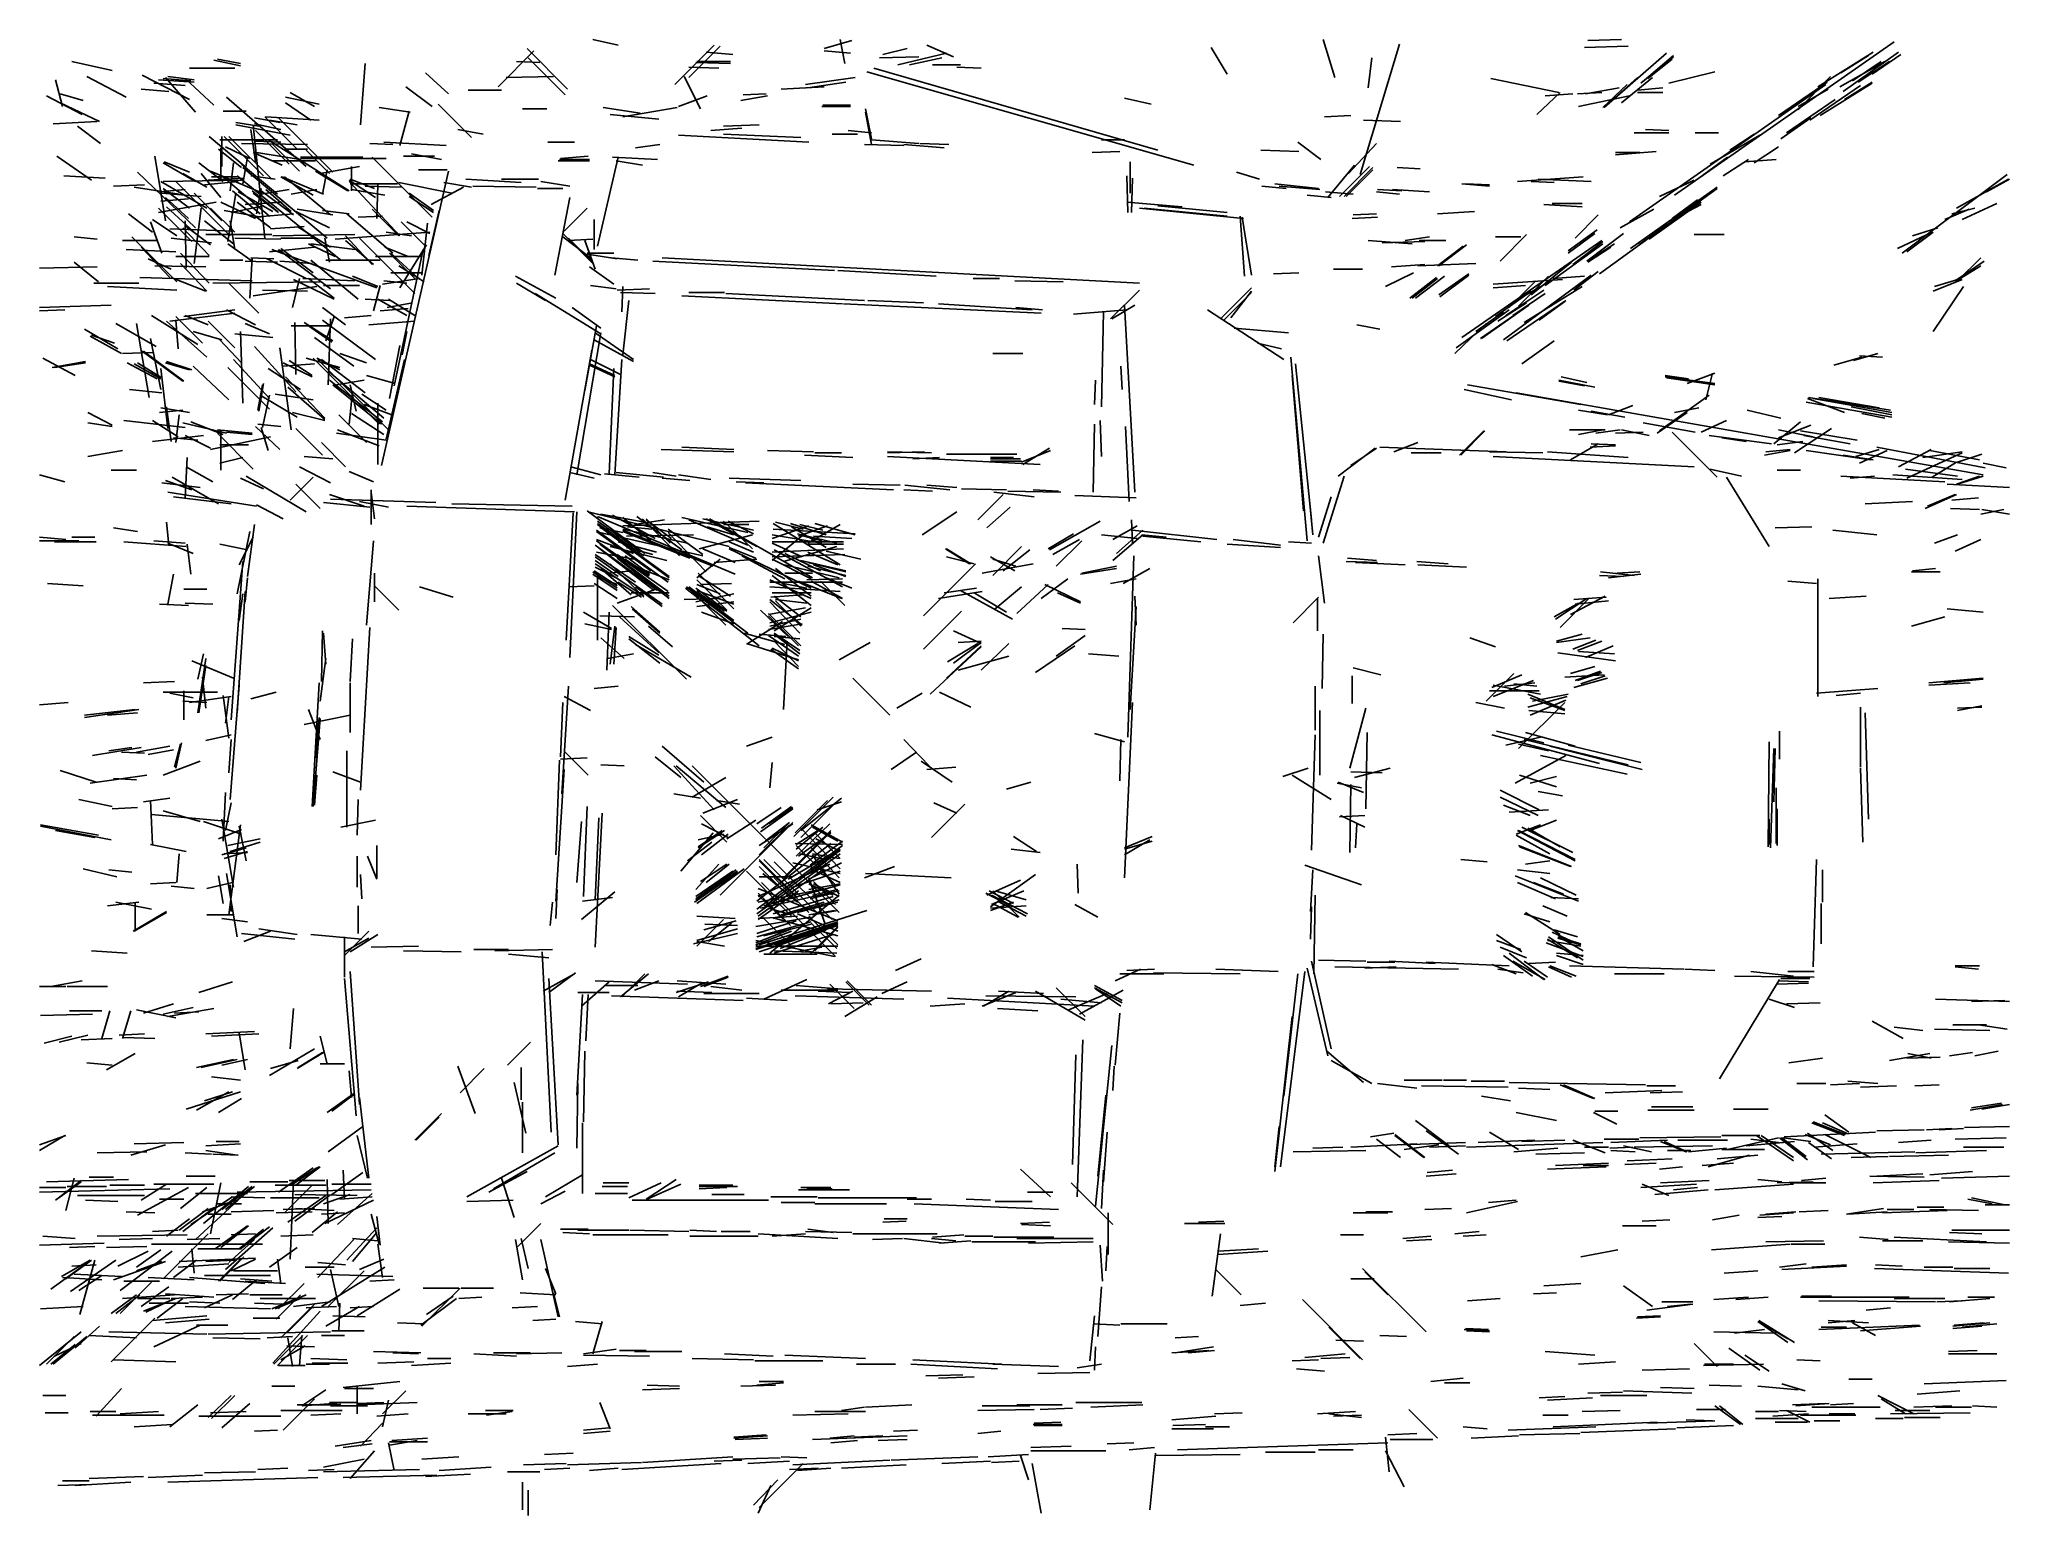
# Model space of a CAD drawing. Header units: metres. Extents: x 0 to 426, y 680 to 1000.
import ezdxf

# ---------------------------------------------------------------- set-up
doc = ezdxf.new("R2010")
doc.units = ezdxf.units.M
for name, color, linetype in [('BRIDGE', 6, 'Continuous'), ('CREASE', 3, 'Continuous'), ('CUT', 7, 'Continuous'), ('FOLD', 1, 'Continuous'), ('SLOT', 5, 'Continuous')]:
    doc.layers.add(name, color=color, linetype=linetype)

msp = doc.modelspace()

# ---------------------------------------------------------------- linework, layer by layer
at = {"layer": 'BRIDGE'}
for p, q in [((346.5, 990.5), (353.5, 996.25)), ((166.25, 989.5), (174.5, 990.75)), ((342.25, 986.25), (349, 991.75)), ((380.5, 985.5), (387, 989.25)), ((390.5, 987), (396.5, 990.75)), ((4.5, 986.25), (13, 982.25)), ((148, 981.25), (155.75, 981.5)), ((171.5, 979.5), (177, 979.5)), ((282.25, 966), (288.5, 972.25)), ((359, 970), (365.25, 974.5)), ((36.5, 969.5), (44.25, 970)), ((44.5, 964.25), (52.5, 964.75)), ((66.25, 956.5), (72.25, 951.25)), ((52, 952), (59, 951.5)), ((302.75, 944.75), (309.25, 949.25)), ((318, 942), (323.75, 947.75)), ((48.25, 945.75), (58, 945.5)), ((66, 939.75), (71.75, 940.25)), ((311.75, 935.25), (319, 940.25)), ((0.75, 931), (7.75, 927.25)), ((52.75, 929.25), (59.5, 929.75)), ((329.25, 927), (334.75, 925.75)), ((64.75, 918.75), (70.75, 912.75)), ((67.5, 919), (74.5, 914.5)), ((274.75, 900.25), (275.5, 892.75)), ((191, 892.75), (198.5, 897.75)), ((24.75, 891.5), (31.5, 891)), ((238.5, 892.75), (243.75, 892.25)), ((196.25, 888), (202.25, 886.5)), ((121.5, 885.5), (128, 879.75)), ((190.75, 843.75), (197.5, 839.25)), ((40.25, 828.75), (41.5, 834.75)), ((143, 832), (148.75, 826.25)), ((322, 829.25), (329, 825.25)), ((319.75, 817.5), (328, 814)), ((327.75, 807.25), (332.75, 805.75)), ((326, 804.5), (334, 801.5)), ((138, 794), (145.5, 793.75)), ((171.25, 791.25), (178.25, 791.5)), ((55.75, 777.25), (61.5, 780.75)), ((56, 777.5), (61.25, 780.75)), ((382, 763), (387.5, 760.75)), ((295.25, 759.75), (302.75, 760.75)), ((300.75, 760.25), (308.5, 760.5)), ((300, 754), (306.5, 754.5)), ((54, 753), (61.75, 753)), ((63.25, 752.25), (71.75, 752.25)), ((67.75, 735.5), (73, 741.75)), ((182.5, 744), (187.5, 744.25)), ((342.5, 743.25), (349.75, 743.25)), ((6.5, 738.5), (12, 738.75)), ((32, 740.25), (39, 740.5)), ((42, 733.5), (51.5, 733.5)), ((5, 732), (13.5, 731.5)), ((18.25, 731.25), (26, 731.25)), ((46.5, 726.5), (52.75, 726.25)), ((57.75, 725.5), (64.25, 725.75)), ((27.25, 722.25), (36.75, 723)), ((58.75, 714.5), (66.5, 714.25)), ((277.25, 714.5), (283.5, 714.75)), ((55.75, 704.5), (65.25, 704.5)), ((173.5, 703.25), (178.5, 704)), ((216.5, 703.5), (223.5, 703.75)), ((337.75, 706.5), (347.75, 706.5)), ((20.5, 699.75), (28.75, 700.25)), ((96.5, 703.25), (102.5, 703.25)), ((276.5, 702.5), (284.75, 703)), ((401.5, 703.25), (409, 703.25)), ((214.5, 695.25), (223.25, 695.5)), ((292.25, 697), (301.5, 697)), ((82.75, 692.75), (90.75, 693.25))]:
    msp.add_line(p, q, dxfattribs=at)
at = {"layer": 'CREASE'}
for p, q in [((99.25, 989.75), (107, 997.5)), ((105.5, 998), (114.25, 989.25)), ((119.75, 1000), (125.25, 998.75)), ((137.5, 990.25), (146, 998.75)), ((140.5, 991.75), (147.25, 998.5)), ((169.75, 998), (175.75, 999.75)), ((169.75, 997.5), (175.5, 997)), ((173.25, 1000), (174.25, 994.75)), ((182.5, 996.75), (187.75, 998)), ((253.5, 998.25), (257, 992.5)), ((334.25, 998.25), (343.75, 998.5)), ((7, 995.25), (15.75, 993.25)), ((32.5, 993.75), (42.25, 993.75)), ((103.25, 995.25), (108.25, 995)), ((105.75, 996), (113.75, 988)), ((140.5, 994), (147, 993.75)), ((142, 995), (149.5, 994.75)), ((144.25, 997.25), (150, 996.75)), ((181.75, 996), (190.25, 996.25)), ((185.75, 994.5), (196.25, 997)), ((188.25, 994.5), (195.25, 996)), ((346.75, 990.75), (353.5, 996.5)), ((348, 991.5), (353.25, 995.75)), ((389.75, 992.75), (395.75, 996.5)), ((393.5, 990.75), (400.25, 995.25)), ((396.5, 992.5), (402.75, 996.75)), ((3.5, 991.25), (5, 985.5)), ((10.25, 992), (18.75, 987.5)), ((22.25, 992.25), (32.5, 987)), ((24.75, 990.5), (31.5, 990)), ((25.75, 991.25), (33.5, 990.75)), ((27.25, 991.75), (33.75, 984.25)), ((27.75, 992), (33.5, 991.25)), ((31.5, 991.5), (37.75, 985.75)), ((83.5, 992.75), (88.5, 988.25)), ((92.75, 989), (100, 989)), ((101, 991.75), (111.25, 992)), ((139.5, 992), (143, 985)), ((160.5, 989.25), (169.75, 989.75)), ((179, 993), (249.75, 972.75)), ((338.25, 985.25), (343.5, 990.25)), ((340.75, 987.25), (345.75, 991.75)), ((352.5, 990.5), (362.5, 993)), ((380.5, 984.75), (387.5, 992)), ((1.5, 987.75), (9.25, 983.75)), ((54.25, 988.5), (59.5, 985.5)), ((86.25, 986), (93.5, 978.75)), ((104.5, 985), (109.75, 985)), ((126.25, 983.25), (138, 985.25)), ((234.75, 987.25), (240.5, 986)), ((325.75, 987.75), (331.75, 988.25)), ((333, 985.5), (344, 987.75)), ((345.75, 988.5), (351.25, 988.5)), ((3, 981.75), (12.5, 982.25)), ((8.25, 981.25), (13.25, 977.5)), ((46.5, 983), (52, 982)), ((46.5, 981.75), (52.25, 980.5)), ((48.75, 983.25), (55.75, 976.25)), ((49, 983.25), (60.5, 982.5)), ((78, 977), (80, 984.5)), ((123.5, 983.75), (134, 982.75)), ((145.25, 980.25), (152, 980.75)), ((278, 983.25), (283.75, 983.5)), ((286.5, 982.5), (294.5, 982.25)), ((376.75, 978.5), (383.25, 983)), ((36.75, 979), (44.75, 972.25)), ((40, 979), (48.5, 970.5)), ((46.75, 980.25), (54, 973)), ((50.25, 977.5), (56.25, 971.5)), ((138.25, 979.25), (166.5, 977.75)), ((178.5, 977.25), (187, 977)), ((187, 977.25), (195.75, 976.5)), ((272.25, 977.75), (277.25, 974)), ((283.25, 971), (289.25, 977.5)), ((358.25, 979.75), (363.25, 979.75)), ((361.5, 973), (372.25, 979.25)), ((3.75, 974.75), (11.25, 969.5)), ((26.75, 973.25), (33.75, 969.25)), ((43.75, 973), (51.5, 966.5)), ((47, 975.5), (56.5, 974)), ((50.25, 973.75), (59.75, 973.75)), ((60.75, 971), (69.25, 972.5)), ((67.5, 972.5), (67.5, 967.25)), ((78.75, 974.75), (85.5, 974.75)), ((112.5, 974), (119, 974)), ((120.75, 955.25), (125.25, 974.5)), ((124.75, 973.75), (130.5, 972.75)), ((236, 966.75), (236, 973.5)), ((264.25, 976), (272.5, 975.75)), ((278.75, 965.75), (284.5, 972.75)), ((281.25, 966), (287.75, 972.5)), ((341, 975), (349.75, 975.75)), ((341, 975.5), (346.25, 975.5)), ((5.25, 970.5), (14.25, 970)), ((20.5, 968), (30.25, 966.5)), ((26.25, 969.25), (36.25, 963.5)), ((35.75, 968.5), (43, 969.25)), ((37, 971.5), (48.25, 966.75)), ((52.25, 970.25), (59.25, 966.25)), ((52.5, 970.25), (61.5, 966.5)), ((59.75, 971.5), (66.75, 967.25)), ((67.25, 968.75), (77.5, 968.75)), ((70.5, 968.25), (78.25, 968)), ((74, 907.75), (88.5, 971.5)), ((77.75, 969), (89.25, 966.75)), ((84.75, 964.25), (91.75, 968)), ((92.25, 969.75), (104.25, 969)), ((93.75, 968.25), (107.5, 968)), ((100, 969.75), (108, 969.75)), ((107.75, 967.75), (113.25, 967.75)), ((108.5, 969.25), (114.75, 968.25)), ((236.25, 962.5), (236.5, 970)), ((264.5, 968.25), (269.75, 967.75)), ((268.25, 968.25), (277, 967.5)), ((282.75, 966), (288.5, 971.75)), ((322.75, 969.25), (327.75, 969)), ((324.25, 969.75), (335.75, 969.25)), ((350.5, 966), (358, 969.5)), ((25.75, 963.5), (33, 956.25)), ((26.5, 966.75), (35, 966)), ((27.5, 963.75), (33.5, 958.25)), ((33.5, 966.75), (39.5, 960.75)), ((33.5, 951.5), (35, 963.5)), ((39.25, 964.75), (46.75, 961.25)), ((40.75, 956.25), (42.5, 966.75)), ((41.5, 962.5), (48.5, 964)), ((41.75, 967.25), (47.75, 962.25)), ((42.75, 964.75), (50, 959.25)), ((43, 967), (50.5, 962.75)), ((48, 967.25), (55, 962)), ((54.5, 966.5), (60, 967.5)), ((67.5, 967.5), (74.75, 966.25)), ((238, 963.5), (260.5, 961.25)), ((239, 963.5), (257, 961.75)), ((274.25, 966.25), (279.5, 965.75)), ((278.25, 967), (284.25, 966.5)), ((289.25, 967), (294.25, 966.5)), ((292.75, 967.5), (300.75, 967)), ((325.5, 964.25), (333.75, 963.75)), ((413.75, 962.25), (418.75, 963.5)), ((416, 961), (423.5, 964.5)), ((31, 959.25), (36.75, 953.25)), ((31.5, 960.75), (31.75, 950.5)), ((31.75, 959.5), (37, 955.5)), ((35.75, 960.75), (42, 955.75)), ((40, 963), (48, 961.5)), ((46.5, 961.5), (55, 962.25)), ((55.5, 962.75), (62.75, 959.25)), ((55.75, 963.25), (63.5, 962)), ((55.75, 959.5), (63, 955)), ((72, 963.25), (77.75, 957.5)), ((82.75, 949), (84, 960.25)), ((84.25, 953.25), (86.5, 963)), ((260.25, 961.5), (262.25, 949)), ((284, 961.25), (289.5, 961.5)), ((302.5, 962.25), (310.5, 962.75)), ((342, 959.25), (349.25, 963.25)), ((346, 955.5), (352.25, 960)), ((412.25, 961), (417.5, 963.25)), ((22, 955), (28.25, 948.5)), ((28.5, 957), (37.25, 956)), ((42.25, 957), (52.25, 956.75)), ((49.75, 954), (59.5, 955)), ((58.75, 955.75), (68.25, 954.5)), ((61.75, 957), (62.75, 951.75)), ((66.25, 957.5), (72, 951.25)), ((75, 958.25), (80.5, 957.5)), ((78, 946.25), (83.75, 955.5)), ((113.25, 958), (119.75, 951.5)), ((113.25, 957.25), (119.5, 952.5)), ((287.5, 956.5), (297, 955.75)), ((290.5, 956), (299.75, 956.25)), ((316, 952), (321.75, 957.75)), ((330.75, 954.25), (337, 958.75)), ((331.75, 951.25), (338.25, 956.25)), ((335, 951.75), (340, 955)), ((335.75, 952.5), (340.75, 955.75)), ((358, 957.75), (364.5, 957.75)), ((402, 954.75), (409.5, 958.25)), ((0, 950.5), (12.5, 950.75)), ((18.75, 954.5), (29.5, 954)), ((25, 951), (36, 950.75)), ((30.5, 953.75), (36.75, 947.25)), ((30.5, 951.5), (36.25, 945.5)), ((45.5, 944), (46, 952.75)), ((49.25, 952.5), (57.75, 948.25)), ((52.25, 954.75), (59.25, 949.5)), ((62, 952.25), (73.75, 952.25)), ((72.75, 953), (82.5, 953)), ((75.75, 953.75), (81.25, 948.25)), ((76, 953.75), (82, 948.25)), ((123.75, 952.75), (129.5, 952.25)), ((132.75, 952), (172, 950)), ((292.5, 950.75), (299.75, 951.25)), ((322.75, 944.75), (331.5, 951.75)), ((414.5, 947.75), (420.75, 952)), ((414.75, 947.75), (420, 951)), ((11.75, 947.25), (21.5, 947.25)), ((28.5, 948.5), (36, 945.5)), ((37.5, 947.25), (60.75, 947.5)), ((41, 947.25), (47.5, 940.75)), ((55, 948), (63.75, 943.75)), ((57, 948.25), (68.25, 947.75)), ((58.25, 948.25), (63.75, 944)), ((74.25, 947), (82.25, 948.25)), ((103, 948.75), (111.75, 944)), ((103.25, 947.25), (109.5, 943.5)), ((172.75, 950), (194, 948.75)), ((202, 948.25), (207.75, 948.25)), ((211, 947.75), (221.5, 947.5)), ((267, 949.25), (272.5, 949.5)), ((280, 950.25), (286.25, 950.25)), ((297.75, 944), (304, 948.75)), ((303, 944.25), (309.25, 949)), ((320, 942.25), (326.5, 948.75)), ((320, 943.75), (327, 947.75)), ((409.75, 936.75), (416.25, 946.5)), ((107.25, 945), (121.5, 936.25)), ((125, 945.75), (132, 946)), ((125.75, 945.25), (133.25, 945)), ((126.25, 931.75), (127.5, 943.5)), ((139, 944.5), (173.75, 942.75)), ((174, 942.75), (216.75, 940.75)), ((231.75, 939.5), (238, 945.75)), ((234.75, 942.5), (237, 902)), ((255.5, 939.5), (262.25, 946.25)), ((256.25, 939.25), (262.25, 945.25)), ((315, 940), (322.75, 945.5)), ((318.75, 940.25), (325.75, 945)), ((324.5, 939.25), (330, 943.25)), ((0, 941.25), (5.5, 941.5)), ((16.5, 938.5), (25.25, 933.5)), ((24.25, 940.25), (34.25, 934)), ((27.5, 939), (36.25, 931.25)), ((29.5, 940), (35.25, 934.25)), ((29.5, 939.25), (30, 933)), ((36.5, 939), (42.25, 933.25)), ((40.5, 941.5), (46.75, 938.25)), ((54.5, 938), (63.25, 938)), ((55.25, 938.75), (55.5, 927.5)), ((71.25, 938.25), (81.25, 939)), ((73.75, 941.25), (79.75, 941.75)), ((115.25, 942), (121.5, 937.5)), ((223.75, 940.5), (235.25, 941.5)), ((252.75, 941.5), (269.25, 930.75)), ((306.25, 932), (313, 938.5)), ((306.5, 933.25), (318, 941.5)), ((310.75, 936.75), (316.75, 941)), ((9.75, 937.25), (17, 933)), ((11, 935.75), (17.75, 932)), ((11.25, 936), (16.25, 934.25)), ((24, 935.25), (26.25, 924.25)), ((33.25, 936.75), (39.5, 935)), ((42.25, 936.25), (50.5, 935.5)), ((59.5, 935.5), (68, 929.25)), ((75.75, 922.25), (78, 933.75)), ((78.5, 931.75), (79.5, 936.75)), ((120, 935), (128.5, 930.25)), ((120.25, 936.5), (128.5, 930.75)), ((258.5, 937.5), (270.25, 936.5)), ((320.75, 929.75), (327.75, 934.75)), ((2.75, 929), (10, 930.25)), ((3.25, 929), (10, 930)), ((18, 932), (24.5, 932.25)), ((21.25, 930), (26.5, 926.75)), ((22.25, 932.5), (31, 926)), ((22.5, 932.5), (31.25, 926)), ((42, 930.75), (49.75, 922.25)), ((57.75, 931), (65, 929)), ((61, 930.75), (70.5, 923.5)), ((75, 913.5), (79, 930.75)), ((119, 929.5), (124.5, 927)), ((124.5, 905.75), (126, 930.75)), ((271.75, 929.75), (275.25, 896)), ((393.75, 931.5), (398.75, 931.25)), ((49.5, 928.75), (56.5, 924.25)), ((53.25, 927), (61.75, 918)), ((64.25, 925.25), (70.25, 926.25)), ((67.25, 925.25), (68.5, 919.5)), ((328.75, 926.25), (336.5, 924.75)), ((351.75, 927.25), (356.75, 926.5)), ((351.75, 927), (362.5, 925.5)), ((352, 926.75), (362.5, 925.25)), ((356.5, 925.5), (362.5, 927.75)), ((360.5, 922), (362, 927.75)), ((19.5, 924.25), (26.5, 923.5)), ((47.75, 923), (55.75, 918.25)), ((51, 923.25), (59.25, 922)), ((53.75, 924.75), (61.75, 917.75)), ((308.25, 924.25), (318.5, 922)), ((339.5, 918.75), (344.75, 920.75)), ((350.5, 915.25), (361.25, 923)), ((382.5, 922.25), (390.5, 919.25)), ((10.5, 917), (15.75, 916.25)), ((18.25, 917.5), (31.5, 916)), ((27.5, 920.5), (28.5, 913)), ((31, 917), (40.5, 914.75)), ((32.75, 917.25), (39.75, 914.5)), ((229.5, 917.5), (229.75, 909.75)), ((347, 917), (358.25, 915)), ((350, 914.75), (356.5, 919.25)), ((359.5, 915), (365, 917.5)), ((375.25, 912.5), (381, 917.25)), ((376.25, 913.75), (383.25, 916.5)), ((392, 920.5), (400.75, 918.75)), ((24.5, 913), (35.5, 914.25)), ((38.5, 915.5), (46, 914.75)), ((38.5, 914.75), (46.25, 907)), ((39.25, 906.75), (39.25, 915.5)), ((40.5, 915), (46, 914.5)), ((48, 916), (49.5, 911)), ((55.5, 915.75), (61.25, 910)), ((64.25, 914.75), (75, 913.25)), ((64.5, 915.5), (73.5, 912)), ((293, 910.75), (298.25, 912.75)), ((307.25, 910), (312.5, 915.25)), ((331, 915.5), (338.75, 915.5)), ((364, 913.75), (369.25, 913)), ((376, 912.25), (381.5, 913)), ((376.25, 915.5), (383.75, 914)), ((379.75, 910.5), (387.75, 915.75)), ((381, 915.25), (393.25, 913.25)), ((381.75, 914.25), (391.75, 912.5)), ((31.5, 900.75), (32, 909.5)), ((134.5, 911.25), (150.25, 910.75)), ((165.5, 910), (176, 909.5)), ((183.5, 910.75), (193, 910.5)), ((183.5, 910.5), (191.5, 910.75)), ((183.5, 909.75), (216.5, 908)), ((189, 909.25), (194.75, 909.5)), ((205.75, 909.5), (210.75, 909.5)), ((205.75, 909.25), (212.25, 909.25)), ((205.75, 908.75), (212.5, 908.75)), ((212.5, 908.5), (218.75, 911)), ((212.75, 908), (218.5, 911.5)), ((281, 905.5), (289, 911.5)), ((283.75, 907.75), (289.25, 911.5)), ((296.75, 910.5), (303.25, 910.5)), ((313.75, 910.75), (325.25, 910.5)), ((314.5, 909.75), (358, 907.5)), ((393.75, 908.25), (399.75, 911)), ((397.5, 911.75), (421, 907.25)), ((402.25, 907.5), (409.25, 911.25)), ((407.5, 909.5), (416, 910.75)), ((409.5, 905.25), (414.75, 908.5)), ((26.5, 904), (34.75, 903)), ((28.75, 905.25), (38.75, 899.5)), ((31.75, 907.5), (37.5, 904.25)), ((43.5, 905), (48.5, 902.75)), ((56.25, 907.5), (63, 904)), ((115, 907.5), (121.5, 905.75)), ((122.25, 906), (129.75, 905.25)), ((124.75, 906.25), (135, 905.25)), ((134.75, 905), (140.75, 904.5)), ((138.25, 905.75), (145.25, 904.75)), ((150.75, 904.25), (156.75, 904)), ((152.75, 904), (184.75, 902.5)), ((277.75, 891), (282.25, 905.5)), ((365, 905.25), (374.25, 890.25)), ((403.75, 907), (415, 905.5)), ((415, 903.75), (420.5, 905.5)), ((61.5, 899.75), (71.5, 898.75)), ((62.75, 901.5), (70.25, 899)), ((71.75, 902.5), (71.75, 895)), ((187, 902.5), (193.25, 902.25)), ((187.25, 903.5), (197, 902.5)), ((203, 896), (208.5, 901.5)), ((206.5, 902), (215.25, 901)), ((209.5, 902.25), (221, 902)), ((224, 901.25), (237.25, 900.75)), ((276.75, 892.25), (279.5, 901)), ((395, 899.5), (405.25, 900)), ((408.5, 899), (414.5, 901.5)), ((27.5, 895.5), (28, 890.5)), ((120.75, 895.75), (130, 889.25)), ((120.75, 895.25), (130.75, 888.25)), ((121.5, 897.25), (132.5, 895.25)), ((124, 897), (133.25, 892)), ((126.25, 896.5), (132.25, 891.5)), ((129.25, 896.75), (139, 889.5)), ((130.5, 896.25), (138.5, 888.25)), ((131.25, 896.25), (136.5, 891)), ((131.25, 896), (136.75, 892)), ((143.5, 896.25), (154.5, 893.75)), ((148, 895.75), (154.25, 889.75)), ((162.5, 895.25), (170.25, 892.75)), ((167.75, 895.25), (176.5, 892.75)), ((420.25, 898.25), (426.25, 897.25)), ((0, 891.5), (8.5, 891.5)), ((3.25, 891.25), (12.25, 891.25)), ((27.75, 891), (33.25, 888.75)), ((45, 883.75), (46.5, 895)), ((120.5, 891.75), (128.5, 888.75)), ((125.25, 891.25), (133.5, 889)), ((127.25, 894.5), (132.5, 894)), ((136, 894), (143.5, 888.5)), ((136, 893.25), (144.25, 884.75)), ((142.75, 889.75), (154.25, 892.75)), ((158.5, 892), (166.5, 894.75)), ((158.5, 887.25), (165.5, 893)), ((158.5, 892.75), (169.25, 891)), ((162.75, 894.5), (170.25, 890)), ((164, 893), (172.5, 891)), ((166.25, 891), (173.25, 895)), ((167.5, 892.5), (175.75, 892)), ((219.25, 888.5), (225, 891.75)), ((220, 886), (225.5, 891.5)), ((229.75, 892.75), (237.5, 892)), ((232.25, 887.25), (238.75, 892.75)), ((233, 888.75), (238.75, 893.75)), ((236.5, 893.75), (254.75, 891.75)), ((238.75, 892.5), (251.25, 891.25)), ((270.25, 891.25), (275.25, 891)), ((375.5, 894.25), (383.5, 894.5)), ((388, 893.75), (397.5, 892.75)), ((39, 890.75), (45, 889.5)), ((120.25, 888.5), (129, 882.5)), ((120.5, 889), (128.5, 887.5)), ((125, 888.5), (131.75, 883.75)), ((143.5, 889.75), (150.5, 886.75)), ((146, 886.75), (155.25, 887.5)), ((152, 888.25), (161.25, 883.25)), ((158.5, 887.5), (167, 883.25)), ((161, 887), (172.5, 890.25)), ((161.25, 888.75), (169, 885)), ((164.75, 887.25), (174.5, 885)), ((166.25, 890.75), (174, 890.75)), ((166.25, 886.75), (174.5, 884.75)), ((170.25, 889.25), (177.75, 887.5)), ((205.75, 888), (211, 885)), ((206.25, 884), (212.5, 890.25)), ((257, 890.75), (268.5, 890)), ((276.75, 888.25), (278, 878)), ((282.75, 887), (289.5, 886.75)), ((284.75, 886.75), (295.5, 886.25)), ((298, 887), (304.75, 886.5)), ((44.5, 878.25), (45, 883.5)), ((72.5, 878.25), (72.5, 884.5)), ((123.5, 886.5), (130.75, 879.25)), ((142.25, 883), (148.75, 876.5)), ((142.5, 884.5), (150.25, 876.75)), ((142.5, 884), (149.5, 879.5)), ((158, 883), (167, 879)), ((158.5, 884), (167, 877.5)), ((159.25, 885.5), (167, 879.5)), ((161.25, 886.25), (173, 883.5)), ((161.25, 884.5), (167.25, 884.5)), ((164.25, 882.75), (173.5, 879)), ((166, 883), (173.75, 883.25)), ((166.25, 886), (174.5, 884)), ((167, 882.75), (173.75, 879)), ((167.5, 886.25), (174.5, 883.75)), ((169, 882.75), (174.25, 877.5)), ((170.25, 883.5), (175.75, 881.25)), ((204, 884.5), (215, 886.5)), ((225.25, 884.25), (233, 885.5)), ((298.25, 886.25), (308.75, 885.75)), ((337.75, 884.75), (345, 884)), ((339.5, 883.5), (346.5, 884.25)), ((378.25, 882.75), (384.5, 882.25)), ((42.75, 854.25), (44.5, 880.5)), ((43.25, 874.25), (44, 880)), ((82.25, 881.5), (89.5, 879.25)), ((125, 878), (134, 881.25)), ((128, 880.25), (136.25, 880.25)), ((139.5, 878.75), (147.25, 879)), ((140.5, 881.5), (150.25, 874.25)), ((140.5, 881.25), (148.5, 873.25)), ((142, 881.25), (148.75, 876.25)), ((142, 878.25), (150.25, 880)), ((142.25, 880.75), (150.25, 877.75)), ((142.25, 877.25), (150.25, 878.25)), ((158, 881.5), (173.25, 880.5)), ((158, 878.75), (165, 873.25)), ((158, 878.25), (164.5, 871.5)), ((158.25, 879.25), (165, 879.75)), ((158.5, 880.25), (167, 880.25)), ((159.25, 878.75), (166, 878)), ((159.25, 878.5), (164.75, 873)), ((194.5, 879), (204, 880.5)), ((202.25, 880.25), (209.25, 876)), ((206.75, 876.75), (212.5, 881.5)), ((211.5, 875.75), (218.25, 882)), ((217.5, 882), (225.25, 878.25)), ((220.25, 880.25), (225.25, 878)), ((237, 879.5), (237.25, 873.25)), ((271.25, 873.75), (276.75, 879.25)), ((328, 874.5), (334.75, 879)), ((329, 872.75), (335.25, 879)), ((331.25, 875.5), (338.75, 879.5)), ((332, 878.75), (339, 879.25)), ((332.25, 877.75), (339.5, 878.5)), ((387.25, 879), (395.25, 879.5)), ((121.25, 875.25), (128.75, 875)), ((125.5, 875), (134, 867.25)), ((128, 877.25), (134.25, 871.75)), ((128.25, 876.75), (134.25, 871.5)), ((153.25, 869.25), (160.75, 874)), ((156, 876.5), (162, 870.75)), ((157.75, 875.5), (165.75, 877)), ((157.75, 875.75), (164.75, 868.75)), ((157.75, 875.25), (164.25, 868.75)), ((158, 873.75), (167, 876)), ((159, 872), (167, 877)), ((191.25, 868), (199.5, 876.25)), ((405, 873), (412.25, 875)), ((412.75, 876.75), (420.5, 876)), ((61, 861), (61.25, 872)), ((61.5, 871.5), (62, 864.75)), ((69.5, 837.5), (71.5, 872.75)), ((121.5, 870.5), (126.5, 866)), ((123.5, 864.75), (124.5, 873)), ((124.25, 864.75), (124.75, 872.75)), ((127.5, 870.75), (134, 866.75)), ((127.5, 870.25), (134.25, 865)), ((152.5, 871.5), (161.25, 869)), ((157.75, 871), (164.25, 866.5)), ((159, 869.75), (164.25, 864.25)), ((161, 855), (161.75, 869.75)), ((197.75, 872), (203.75, 869.25)), ((220, 866.5), (226.25, 871)), ((221.25, 872.5), (226.25, 872.25)), ((277.5, 859.5), (277.75, 871.25)), ((328.25, 869.75), (333.75, 871.25)), ((328.25, 869.5), (335.5, 870.5)), ((33, 865.5), (42, 861.75)), ((34.25, 854.25), (36, 866)), ((60.75, 856.75), (62, 866)), ((123, 866), (128.5, 867)), ((153, 869.25), (164.25, 865.75)), ((196.25, 861.75), (203.75, 868.75)), ((196.5, 865.25), (203, 869.25)), ((198.75, 863.5), (209.75, 866.5)), ((203.75, 863.5), (209.75, 869.25)), ((215.5, 863), (224, 868.75)), ((333, 867.5), (340.75, 867)), ((34.5, 854.25), (36, 864.5)), ((313, 856.75), (319, 862.75)), ((314.25, 859.75), (320.75, 862.5)), ((314.5, 857.75), (323.25, 861.25)), ((330, 862), (338.5, 862.5)), ((332, 859.75), (339.25, 861.75)), ((408.75, 860.75), (420.5, 861.75)), ((412, 860.75), (420.5, 861.5)), ((22.5, 860.75), (29.25, 861)), ((26.75, 858.75), (38.5, 858.75)), ((31.25, 859), (31.25, 852.75)), ((32.5, 856.5), (41.5, 857.75)), ((41.25, 835.5), (43.25, 860.25)), ((59, 834), (60.5, 860.75)), ((113, 836.75), (114.5, 860)), ((194.75, 858.75), (201.5, 855.5)), ((313.75, 859), (324.5, 859)), ((314.5, 860.25), (324.75, 858.25)), ((322, 858.25), (330, 855)), ((322, 855.5), (330.5, 857.75)), ((322.5, 857.5), (330, 854.75)), ((322.5, 853.75), (330.25, 857)), ((323, 856.75), (330.75, 858.25)), ((384.5, 858.5), (397.75, 859.5)), ((408.75, 860.25), (417.75, 860.75)), ((9.75, 853.25), (21.5, 855)), ((9.75, 853.75), (20.75, 855)), ((14.75, 853.75), (21.25, 854.25)), ((57.25, 851.75), (67.25, 853.75)), ((58.25, 855), (60.75, 848.5)), ((59.25, 834), (60.75, 853)), ((59.75, 844.5), (60.5, 853.25)), ((277, 840.75), (277, 854.75)), ((283.5, 842.25), (287, 855.25)), ((310.75, 856.5), (317, 855.25)), ((322.25, 854.75), (330, 854)), ((395, 854.25), (395.75, 831.25)), ((415, 855.25), (420.25, 855.5)), ((41, 841.25), (41.5, 848.5)), ((187, 848.5), (192.5, 842.75)), ((228.25, 849.75), (234.75, 848)), ((233.75, 839.5), (234, 848.5)), ((317.25, 847.25), (324.75, 849)), ((376.5, 844.25), (376.5, 850.25)), ((11.5, 845), (22, 846.75)), ((17.75, 845.75), (22.75, 845.5)), ((23.5, 845.25), (29, 846.25)), ((66.5, 829.5), (66.5, 846)), ((134.75, 847), (143.75, 839.25)), ((326.75, 847), (346.75, 842)), ((374.5, 825), (375.25, 846.5)), ((375.25, 835), (375.5, 846.5)), ((4.5, 841.75), (12.25, 839.25)), ((11, 839), (23.25, 840.75)), ((16, 840), (21, 839.75)), ((26.75, 840.75), (34.75, 843.75)), ((59.5, 834.25), (60, 840.75)), ((63.5, 841.5), (69.5, 839.25)), ((111.75, 813.5), (113.5, 842)), ((141.25, 836), (148.5, 840.25)), ((271, 840.75), (279.5, 835.5)), ((283.75, 841.5), (290.5, 841.25)), ((284.5, 840.25), (292.25, 842.25)), ((320.25, 840.75), (328.25, 838.25)), ((39.75, 826.5), (40.25, 837)), ((68.75, 827.75), (69, 835.5)), ((143.5, 832.5), (151, 835.5)), ((163.25, 827.5), (171.75, 836)), ((164.75, 828.75), (173.5, 835.75)), ((280.75, 839), (286, 838)), ((316, 837.5), (324.5, 833.25)), ((316, 836), (324.25, 832)), ((375.75, 826), (375.75, 838)), ((24, 835.25), (24.5, 825.75)), ((24.25, 832.25), (41, 830.75)), ((26.75, 833), (34.75, 830.75)), ((156, 828.5), (163, 833.5)), ((156.25, 829.25), (162.75, 834)), ((163.5, 828.25), (170.5, 835.25)), ((164.75, 827.25), (171.75, 834.25)), ((168.25, 833.25), (173.5, 835)), ((193, 827.25), (200.25, 834.5)), ((193.5, 834.75), (198.5, 832.5)), ((281.5, 832), (286.75, 829.5)), ((316.75, 834.25), (322.5, 832)), ((318, 832.75), (326.5, 833.25)), ((374.25, 825.75), (374.25, 831.25)), ((376, 825.5), (376, 833.5)), ((0.25, 830), (12.75, 827.75)), ((3.5, 828.75), (12, 827.25)), ((35.5, 830.75), (43.75, 828)), ((40.75, 825.5), (47.75, 827)), ((43.25, 829.75), (44.75, 822.25)), ((65.25, 829.5), (72.75, 831)), ((138.75, 820), (145.75, 828.25)), ((142.5, 825.25), (147.75, 828.75)), ((155.75, 825.5), (163, 830.25)), ((155.75, 823.5), (162.25, 830)), ((163.75, 823.25), (171, 830.25)), ((164.25, 823.25), (171.25, 828.25)), ((164.75, 829.25), (173.25, 820.5)), ((167, 830), (173.75, 826.25)), ((167.75, 828.25), (173.25, 822.75)), ((234.75, 825), (240.75, 827.5)), ((319.5, 828), (324.75, 830)), ((319.5, 827.75), (326.75, 823.75)), ((320.75, 829.5), (331.75, 824)), ((322.5, 828.75), (328.25, 831)), ((24, 825.75), (31.75, 824.25)), ((40, 822.75), (45, 824.25)), ((40, 823.75), (45, 824)), ((41.25, 824.25), (47.75, 826.25)), ((68.75, 823.25), (68.75, 816.5)), ((140.25, 822.25), (145.5, 826.25)), ((162, 818.25), (172.25, 824.25)), ((163.5, 826), (173.75, 825.75)), ((163.75, 825.5), (172.5, 816.75)), ((166.75, 821.25), (173.75, 826.5)), ((167, 825), (173, 818.5)), ((167.25, 823.5), (173, 815)), ((167.75, 820.25), (173.25, 824.5)), ((210.25, 824.75), (216.5, 824)), ((320, 825.5), (331.5, 821)), ((320.25, 825.25), (331.25, 821)), ((9.5, 820.5), (16.75, 818.75)), ((40.5, 819.5), (42.75, 805.75)), ((69.5, 819.25), (69.75, 814)), ((141.75, 813.25), (151, 819.75)), ((142, 814), (150.75, 820.25)), ((142, 814.5), (150, 820)), ((142, 813.75), (151, 820)), ((155.75, 822.5), (164, 814.25)), ((155.75, 822.25), (164, 814)), ((155.75, 821), (162.75, 814)), ((156.5, 819.5), (164, 813.25)), ((159, 818.5), (166.5, 811)), ((163, 821.75), (173.25, 819.5)), ((163, 816.5), (173.25, 820)), ((166.5, 818.5), (170, 808.5)), ((167.5, 818.75), (173.5, 821.75)), ((178.5, 818.5), (185, 821)), ((205.75, 812.25), (215.5, 819.25)), ((224.5, 821.5), (224.75, 815.25)), ((319.75, 820.25), (326.75, 819.5)), ((324.75, 818.5), (332.5, 814.75)), ((385.75, 813.25), (385.75, 820.25)), ((111.75, 809.75), (112, 816)), ((117.5, 813.5), (124, 814.25)), ((155.5, 809.5), (164.25, 815.75)), ((155.5, 815.25), (162.5, 808.25)), ((155.5, 814.75), (161, 809.5)), ((167.5, 817.75), (172.25, 812.75)), ((204.75, 815.25), (210, 812.5)), ((205, 814.75), (212.25, 818)), ((205.5, 815.75), (210.75, 813)), ((206, 812.75), (213, 815.75)), ((206, 814.75), (213.75, 810.75)), ((206.25, 815.75), (212, 810)), ((323.25, 817.5), (329.75, 815)), ((14.75, 812.5), (21.5, 813.25)), ((16.5, 813.25), (24.25, 811.75)), ((20.25, 807), (27.5, 811.25)), ((20.5, 807), (27.5, 811)), ((20.75, 807), (20.75, 813.25)), ((69, 806.5), (69, 812.5)), ((142.25, 810.25), (150.5, 809.75)), ((155, 808), (167, 810)), ((155.5, 809.75), (164, 810.25)), ((156.25, 810.25), (162.5, 804)), ((157.75, 812), (162.75, 810.5)), ((160.5, 810.5), (169.75, 813.25)), ((164, 811), (172.75, 813.25)), ((164, 810.75), (172.75, 807)), ((166.5, 810.5), (172, 811.5)), ((166.5, 810.25), (172.75, 804)), ((205.75, 812), (213.5, 812.5)), ((321.25, 810.75), (326.75, 809)), ((321.5, 811), (329, 806.25)), ((385.5, 804.25), (385.5, 813)), ((39.5, 809.75), (45, 809)), ((43.75, 806.5), (55.25, 805.25)), ((44.25, 804.75), (50, 807)), ((141.5, 804.25), (151, 806.5)), ((142.25, 803.75), (148, 809.5)), ((142.25, 805), (151, 807.5)), ((144.75, 804.75), (149.75, 808.75)), ((155, 804.5), (162.75, 807.5)), ((155, 804), (162.75, 807)), ((155.25, 806.5), (163.75, 809.25)), ((155.25, 805.75), (167, 809)), ((156.75, 806), (167, 808.5)), ((160.25, 803.25), (170.25, 807.25)), ((166.75, 802), (172.75, 808)), ((167, 808.75), (172.5, 803.25)), ((315.25, 806.25), (320.75, 802.5)), ((326.5, 805.75), (334, 800.75)), ((328.75, 805.75), (334, 802.75)), ((11.25, 802.75), (19, 802.25)), ((78.75, 802.75), (91.25, 802.5)), ((101.5, 802), (110.25, 801.25)), ((142.25, 804.75), (148.25, 803.75)), ((156.75, 802), (168.25, 802)), ((159, 802.75), (172.5, 802.25)), ((316.75, 801.75), (323, 797.25)), ((318, 802.25), (325.5, 796.5)), ((326.25, 805.25), (332.75, 801.25)), ((328.25, 802.25), (334, 801.75)), ((328.25, 801.75), (334, 799.75)), ((328.5, 805.5), (333.5, 804)), ((67.25, 798.25), (69.25, 769.5)), ((109, 794), (115.75, 797.75)), ((125.75, 792.75), (131.75, 797.75)), ((143, 795), (149, 797.25)), ((185.25, 798.5), (190.75, 801)), ((232.75, 796.25), (238.25, 798.75)), ((233.75, 797.75), (243.25, 797.75)), ((241, 798), (259.75, 797.75)), ((275.25, 800.5), (279.5, 781.5)), ((280.25, 799.25), (307, 798.75)), ((286.75, 799), (293.5, 799.25)), ((315.5, 798.75), (321, 798)), ((318.75, 800.5), (325.75, 796.5)), ((322.25, 800), (328, 800.25)), ((340.75, 797.75), (351.5, 797.75)), ((366.75, 797.25), (384, 797)), ((370.25, 798.25), (379.5, 797.25)), ((414.5, 799.25), (419.5, 798.75)), ((0, 795), (5.75, 795)), ((2.5, 795), (9.25, 796.25)), ((6, 795), (14.75, 795)), ((34.5, 793.75), (41.75, 796)), ((116.5, 793.75), (123.25, 793.75)), ((117.25, 790.75), (123.25, 796)), ((118.25, 783.25), (118.75, 793.25)), ((120.25, 796.25), (140.25, 795.5)), ((123.75, 793), (152.25, 792)), ((137.75, 793.75), (144.75, 796)), ((138, 796.25), (148.5, 795.5)), ((138.25, 792.75), (143.25, 795.75)), ((143.75, 795), (149, 797)), ((145.25, 795), (152, 794.25)), ((156.75, 792.25), (166, 796.5)), ((168.5, 794), (175.25, 793.75)), ((170.75, 791.25), (176, 794)), ((204, 790.75), (211.25, 793.75)), ((204.25, 790.75), (209.75, 794)), ((215.5, 794), (226.25, 787.75)), ((220, 794.75), (226.25, 788.5)), ((225, 789), (234.5, 794.25)), ((376.25, 796.25), (382.75, 796)), ((376.75, 796.75), (383, 796.75)), ((21, 790), (29.5, 788.25)), ((22.5, 789.25), (29, 791.25)), ((26.75, 789), (33.25, 790.5)), ((27.75, 788.5), (37.75, 790.25)), ((54.25, 781.5), (55, 790.25)), ((153, 792.5), (161.75, 792)), ((174.25, 788.5), (181.25, 792.75)), ((192.75, 790.75), (200.25, 791.25)), ((207.25, 790.25), (216, 789.75)), ((221, 792.25), (229.75, 791.5)), ((232.75, 778), (233.75, 789.25)), ((410.25, 792.25), (426.25, 791.75)), ((418, 791.75), (425.25, 792)), ((37.25, 784.25), (47.5, 784.75)), ((43.25, 785), (44.5, 777)), ((401.25, 786.25), (407.5, 785.5)), ((410, 785.75), (422, 785.5)), ((419.5, 786.75), (425.75, 785.75)), ((9, 783.5), (15.75, 783.75)), ((18.25, 784), (25, 783.75)), ((49.75, 775.75), (59.5, 781.5)), ((117.75, 765.75), (118, 781)), ((278.5, 781), (286.5, 774.25)), ((400.25, 779), (409, 780.5)), ((10.25, 778.5), (15.75, 778)), ((34, 777.5), (42, 779.25)), ((35, 777.5), (42.75, 779.25)), ((39.5, 778), (45, 779.25)), ((60.75, 778.25), (66, 778.25)), ((67, 776.75), (67.5, 771)), ((90.5, 777.75), (94.25, 767.5)), ((232.25, 772.5), (232.5, 777.75)), ((279.5, 779), (288.25, 774)), ((378.5, 778.5), (385.75, 779.5)), ((404, 779.5), (411.25, 779.75)), ((31.75, 768.5), (43.5, 772.25)), ((34, 768.25), (41, 772.25)), ((102.75, 774.25), (105.25, 763.25)), ((289.5, 774), (298, 773)), ((299, 773.5), (317.75, 773.25)), ((320, 773), (326.75, 772.75)), ((329, 773.75), (336.25, 770.75)), ((329.75, 773.75), (336.5, 770.75)), ((338.75, 772), (351, 772.5)), ((394, 773.25), (401.75, 773.5)), ((405.75, 773.5), (411, 773.75)), ((38.75, 767.75), (43.75, 770.75)), ((69.25, 771), (71.25, 753.5)), ((81.25, 761.75), (87, 767.5)), ((104.5, 759), (104.5, 770)), ((319.5, 767.75), (328.25, 766)), ((348, 768.25), (358, 768.25)), ((62.5, 759.25), (70, 764.75)), ((81.5, 761.75), (86.5, 766.75)), ((230.25, 752.75), (231, 763.5)), ((293.25, 763), (299.75, 758)), ((297.75, 766), (305, 760.5)), ((300, 763.75), (307, 758.75)), ((383.5, 765.5), (390.5, 762.75)), ((383.75, 765.75), (390.75, 763)), ((386.25, 763), (396.25, 758)), ((0, 759.5), (5.5, 762.75)), ((0, 760.75), (5.75, 762.75)), ((12.5, 759), (23.25, 759.25)), ((19.75, 758.5), (27.25, 760.75)), ((31.5, 759), (37.25, 758.75)), ((36, 760.5), (43.5, 761)), ((36, 759.5), (42.75, 758.5)), ((37.5, 758.75), (43, 758.5)), ((68.75, 762.75), (71, 753.5)), ((98.25, 751.25), (111.5, 759)), ((271.25, 759.25), (287, 759.5)), ((293.25, 762.75), (299.5, 758)), ((319, 759.25), (328.5, 760)), ((331.75, 761.75), (338.75, 759)), ((339.75, 760), (344.75, 760.25)), ((340, 761.25), (352.25, 761.75)), ((340, 759.5), (345.25, 759.25)), ((342.75, 760.5), (348.75, 759.25)), ((350.75, 761.5), (356.25, 759.25)), ((351.5, 761.5), (356.5, 759.25)), ((356.75, 759.25), (365, 760)), ((364, 759.75), (373.25, 759.75)), ((365.25, 759.75), (376.25, 762.25)), ((370.25, 762), (376.25, 761.25)), ((371.5, 762.75), (379.5, 757.25)), ((372.5, 762.75), (379.5, 758)), ((376.5, 762.25), (382.5, 757.5)), ((384, 760.25), (393.25, 761)), ((402.25, 761.25), (409.25, 761.75)), ((416.25, 760.25), (425, 760.25)), ((51.75, 750.5), (59.25, 755.75)), ((54.25, 752), (60, 755.75)), ((54.5, 752), (60.5, 756)), ((55.5, 752), (60.75, 756)), ((63, 749.75), (70, 754.75)), ((97.25, 750.5), (105.5, 755)), ((212.25, 755.5), (218.75, 749.5)), ((229.75, 747), (230.25, 755.25)), ((328, 756.25), (339.5, 756.75)), ((361, 756), (370, 758.5)), ((363, 757.75), (371.75, 758.5)), ((392, 758), (400, 758.25)), ((397.5, 754), (407.5, 754.5)), ((1.5, 752.75), (19.25, 753.25)), ((3.5, 748.75), (9, 752.75)), ((3.75, 749), (9, 753)), ((22, 748.75), (27.5, 752.25)), ((30.5, 747), (36.25, 751.5)), ((37, 741.5), (39.25, 752.5)), ((39.5, 746.75), (46, 751.75)), ((40.25, 746.75), (46.5, 751.75)), ((53, 746), (59, 752)), ((62.25, 753.25), (62.5, 743.75)), ((64.5, 743.5), (72, 750.25)), ((100, 753.5), (102.75, 745)), ((108.5, 748), (113.75, 750.75)), ((109.5, 749.5), (117.5, 754.25)), ((120.25, 750.25), (127.25, 750.25)), ((127.5, 749.25), (134.5, 752.5)), ((131.25, 749), (137.75, 753.25)), ((131.5, 749), (138.75, 752.25)), ((142.75, 751.75), (151, 751.75)), ((164.25, 751), (175.25, 751)), ((166, 751.25), (171.5, 751.25)), ((223.25, 752.5), (232.25, 743.5)), ((346.5, 751.5), (358.5, 752.25)), ((349.5, 750), (361, 751)), ((376, 752.5), (383.75, 752.75)), ((378.75, 752.5), (386.5, 752.5)), ((396, 754), (407.75, 753.75)), ((411.5, 753.5), (426.25, 754)), ((10, 748.75), (17, 748.5)), ((30.25, 742.25), (36.5, 747)), ((31, 742), (37.5, 747)), ((32.75, 743.5), (41.75, 749.5)), ((35.25, 746.25), (42.5, 748.75)), ((41.5, 749.5), (48.75, 749.25)), ((41.5, 746.25), (50.75, 746.5)), ((50, 749.25), (60.5, 749.25)), ((51.25, 746), (59, 746.25)), ((53.75, 744), (62, 749.75)), ((55.25, 744.25), (62.75, 749.75)), ((61.75, 743.75), (72.25, 748.75)), ((128.25, 748.75), (157.75, 748.75)), ((158.25, 749.5), (168.25, 749.5)), ((160.5, 748.25), (167.75, 748.25)), ((167.75, 748), (183.25, 748)), ((189.25, 748), (220.5, 746.75)), ((231.25, 737), (231.25, 746)), ((308.75, 746), (319.75, 748.5)), ((391, 745.75), (399, 747)), ((391.25, 745.75), (399.75, 746.25)), ((398.75, 746), (412.75, 746.5)), ((421, 747.75), (426.25, 747.75)), ((38, 738.25), (45, 743.25)), ((39.25, 738.5), (45.25, 743.25)), ((43.5, 738.25), (49.75, 743)), ((66.5, 735.75), (73, 742.75)), ((71.75, 745.75), (73.5, 739.25)), ((73, 745.25), (73.75, 739)), ((112.75, 742.5), (118.75, 742.5)), ((113.25, 741.75), (119, 741.5)), ((247.75, 743.75), (256.5, 743.75)), ((362, 744.5), (367.75, 745.5)), ((371.75, 745), (377, 745.25)), ((0, 739), (14, 739.5)), ((14.5, 738.5), (23.25, 738.75)), ((17.25, 740.25), (24.5, 740.5)), ((33, 738.25), (33.5, 733)), ((34.25, 738.25), (43.75, 738.25)), ((49.75, 734.25), (55.75, 738.5)), ((52.25, 741), (59.25, 741.25)), ((60.25, 732), (68, 740.25)), ((67.75, 740.5), (73.25, 740)), ((119.75, 741.25), (136, 741.25)), ((140.75, 741), (155.5, 741)), ((155.5, 741.5), (172.75, 740.5)), ((158.5, 741), (165.75, 741.5)), ((180.25, 740.25), (186.75, 740.5)), ((187, 740.5), (195.75, 739.5)), ((193, 740.5), (198.25, 740)), ((193.25, 740.75), (200, 741.25)), ((194.75, 739.5), (201.5, 740)), ((200.25, 741), (206.25, 741)), ((201.75, 739.75), (215.5, 739.75)), ((211.5, 740.5), (228, 740.5)), ((214, 739.5), (228, 739.75)), ((229.5, 739), (230, 731.25)), ((230.75, 733.5), (231, 738.75)), ((255, 737.75), (263.75, 738.25)), ((255, 737), (265.75, 737.75)), ((295.75, 740), (301.25, 740.25)), ((333.5, 736.5), (341.5, 738)), ((398.75, 740), (407.5, 740)), ((2.5, 729.5), (9.75, 734.75)), ((6.75, 729), (16.5, 735.75)), ((8.75, 724), (12, 735.75)), ((16, 731.5), (27.25, 735.5)), ((41.5, 733.5), (46.75, 736)), ((62.5, 725.75), (70.25, 733.5)), ((63, 733.75), (64.75, 725.75)), ((254.5, 733.75), (260, 728.25)), ((364.5, 733), (371.75, 733.5)), ((377, 733.75), (391, 734.5)), ((383.5, 734.25), (391, 734.75)), ((397, 734), (426, 733)), ((397.25, 734.75), (403, 734.5)), ((407.75, 734.25), (414, 734.25)), ((17.5, 724.25), (24.25, 731)), ((23.5, 732), (33.5, 731.5)), ((43.5, 731.75), (50.25, 731.25)), ((44.5, 731.25), (53.25, 730.75)), ((51.75, 725.25), (57.25, 730.75)), ((71.5, 731.25), (76.75, 731.5)), ((82.75, 721.5), (91, 729.75)), ((229, 719.25), (229.75, 730)), ((283.75, 731.75), (288.75, 731.75)), ((325.5, 730.25), (333.5, 730.75)), ((342.75, 730.25), (349, 725.75)), ((0.25, 725.25), (9.5, 725.75)), ((18, 727.5), (29.25, 728.25)), ((22.5, 724.75), (29.5, 727.5)), ((23, 724.5), (29.25, 727.5)), ((28.5, 727.5), (35.25, 727.75)), ((50.25, 725.25), (57.75, 728.25)), ((51, 725.25), (56.5, 727.5)), ((52.25, 719), (59.75, 726.5)), ((53.75, 720.25), (59.25, 725.75)), ((55, 725.75), (63, 726.75)), ((62, 721.5), (69.25, 725.75)), ((82.5, 721.75), (90.25, 727.5)), ((90.75, 727.5), (95.75, 727.75)), ((309, 727), (316, 727.5)), ((323.25, 728.5), (328.25, 728.75)), ((352.25, 725.75), (357.25, 726.25)), ((401.25, 727.5), (412.25, 727.5)), ((410.5, 726.75), (416, 727)), ((413.25, 726.75), (422, 727.5)), ((24.5, 722.75), (36.25, 723.75)), ((24.75, 717), (34.75, 721.75)), ((116, 722.5), (121.75, 722)), ((234, 722), (244, 722)), ((279, 721.25), (285.75, 714.5)), ((308.25, 720.75), (313.75, 720.5)), ((308.5, 721), (313.5, 720.75)), ((308.75, 720.5), (313.75, 720.25)), ((371.75, 722.5), (378.25, 718)), ((372, 722.75), (379.75, 718)), ((387, 722.75), (395.75, 722.25)), ((414, 721), (420.25, 721.5)), ((416, 721.25), (423.5, 722)), ((0, 713), (9, 720.25)), ((1.5, 713.25), (7.5, 719.25)), ((2.5, 713.25), (7.75, 717.5)), ((3, 713.25), (10.25, 719.25)), ((37.5, 719), (47.75, 718.75)), ((49.25, 719), (54.75, 719.25)), ((50.75, 713.25), (57, 719.5)), ((51.5, 713), (58, 719.5)), ((53.75, 719), (54.75, 712.75)), ((56.25, 713), (56.75, 719.5)), ((228.25, 712), (228.5, 717)), ((245, 715.75), (253, 716.25)), ((245.75, 715.75), (254, 717)), ((290, 719.5), (295.75, 719.25)), ((365.5, 716.75), (372.25, 712)), ((57.75, 713.25), (62.75, 713.25)), ((59, 713.5), (66.75, 713.5)), ((73.25, 713.5), (81, 713.75)), ((80.5, 713), (89, 713.5)), ((94, 715.5), (103.25, 715)), ((114.25, 712.75), (120.75, 713.25)), ((141.25, 714.5), (154.5, 714.25)), ((176.75, 713.25), (185.25, 713.25)), ((325.75, 716), (336.5, 715.25)), ((333, 713.25), (341, 713.75)), ((346.75, 712), (357, 712.25)), ((413, 715.5), (423.5, 715.5)), ((130.5, 707.75), (138.5, 708)), ((151.75, 708.5), (159.25, 708.75)), ((194.5, 710.25), (202.25, 710.5)), ((216, 711.25), (227.25, 711.5)), ((301, 709.5), (308, 710.25)), ((371.75, 708.5), (380.5, 707.75)), ((407.75, 709), (425.5, 709.75)), ((28.25, 699.75), (34.25, 704.5)), ((39.5, 699.5), (45.5, 704.75)), ((52.75, 699), (59.5, 705.75)), ((57, 704.25), (66.25, 705)), ((63, 704.25), (71, 704.25)), ((74.25, 702.5), (79.25, 707.5)), ((178.75, 704), (188.75, 704.5)), ((204, 704.25), (214.25, 704.25)), ((227.5, 704), (238.75, 704.5)), ((296.25, 703.5), (302.5, 697.25)), ((326.25, 705.5), (336, 706)), ((342.75, 707.5), (357.5, 707)), ((363.5, 704.25), (368.5, 700.25)), ((397.75, 706.5), (405.5, 702.5)), ((398.5, 705.75), (403.75, 702.5)), ((406.25, 706.75), (415.5, 707.5)), ((410.25, 704), (418, 704)), ((1.25, 702.75), (6.25, 702.75)), ((11, 703), (16.5, 703)), ((17.5, 702.5), (25.75, 703)), ((37, 702.75), (44.75, 703)), ((58.75, 702.25), (65.25, 702.5)), ((92.75, 702.5), (101, 702.5)), ((96.75, 702.25), (102.25, 703)), ((163, 702.25), (175, 702.5)), ((167.75, 703), (178.75, 703)), ((245, 701.25), (254.5, 702)), ((245, 699.25), (254, 699.25)), ((254.25, 702.5), (260.25, 702.75)), ((279, 702.5), (286, 701.75)), ((280, 702), (286, 702.25)), ((308, 699.75), (313.25, 699.25)), ((317.75, 699), (336.75, 699.75)), ((333.5, 698.5), (354, 699.25)), ((354.25, 699.5), (366.5, 700)), ((371.25, 701.5), (380.5, 701.5)), ((375, 702), (382.75, 702.5)), ((375.5, 700.75), (382.5, 700.75)), ((381, 702.25), (393, 702.25)), ((384, 701), (389.5, 701)), ((387.25, 702.5), (392.75, 702.5)), ((397.25, 701.5), (403.25, 701.5)), ((403.5, 701.75), (411.25, 701.75)), ((64, 695.5), (71.75, 696.75)), ((75.75, 695.75), (81.75, 696.75)), ((75.75, 696.5), (84, 696.5)), ((76.25, 696.75), (84, 697.25)), ((117.75, 698.25), (123.5, 698.75)), ((150.25, 697.5), (157.25, 698)), ((150.25, 697.25), (157.5, 697.75)), ((171.25, 696.25), (177, 696.75)), ((235.75, 694.75), (241.25, 695.25)), ((291.25, 697.5), (292, 690)), ((309.75, 697.25), (320, 697.75)), ((320.25, 698), (333.25, 698.25)), ((47.25, 690.5), (53.75, 690.75)), ((67.25, 688.5), (72.5, 694.5)), ((86.5, 690.25), (97.75, 691)), ((104.75, 691.5), (114, 691.75)), ((109.25, 690.5), (114.75, 690.75)), ((114.25, 691.5), (130.25, 692)), ((119, 690.25), (125.25, 690.75)), ((126, 690.5), (147.5, 691.75)), ((150, 692.75), (160.25, 693)), ((153.25, 691.75), (162.25, 692.25)), ((155.75, 682.25), (165.25, 691.75)), ((160.5, 693.25), (166, 693)), ((162.25, 690.5), (168.5, 690.75)), ((164, 690.25), (171.25, 690.75)), ((173.5, 690.75), (187.5, 691.5)), ((195.25, 691.75), (205.75, 692.25)), ((206, 692), (212, 692.25)), ((214.5, 694.5), (230.75, 694.5)), ((214.75, 691.75), (216.75, 681)), ((241.5, 693.5), (259.75, 693.75)), ((265.25, 694.25), (276, 694.25)), ((276.75, 694.75), (284.25, 694.75)), ((291.25, 694.5), (295.25, 686.75)), ((4, 687), (11, 687.25)), ((7.75, 687), (19.75, 687.75)), ((27.75, 687.75), (60.25, 688.75)), ((35.75, 689.75), (46.75, 690)), ((65.75, 688.75), (86, 689.25)), ((83.5, 689), (93.25, 689.5)), ((101.25, 690), (108.25, 690)), ((154.5, 682.75), (159.75, 688.25)), ((155.5, 681), (158.25, 687)), ((105.75, 680.5), (105.75, 686))]:
    msp.add_line(p, q, dxfattribs=at)
at = {"layer": 'CUT'}
for p, q in [((285.75, 970.75), (294.25, 999)), ((353.75, 966.25), (401.25, 999.5)), ((69.5, 981.5), (70.5, 994.75)), ((180.5, 993.75), (242, 976)), ((338.5, 985.25), (352, 997)), ((389.5, 989.75), (399.25, 995.25)), ((390.25, 988.75), (402.25, 997.25)), ((392.25, 991), (398.5, 995.25)), ((344, 960.5), (386.5, 990.25)), ((376.25, 983.5), (386.75, 990.75)), ((377.25, 984), (384.5, 989)), ((383, 982.5), (394, 990)), ((385.25, 983.5), (396.5, 990.5)), ((40.5, 987.5), (57.75, 972.5)), ((378, 979.75), (388.5, 987)), ((46.25, 981.5), (48.75, 957)), ((51.75, 983), (63.5, 971.25)), ((39, 978.25), (51.5, 978.25)), ((41, 979), (50.25, 969.75)), ((43.75, 977.5), (58, 977.25)), ((49.5, 978.25), (67, 967.25)), ((74.5, 977.75), (88, 977)), ((148, 979.5), (164.75, 978.75)), ((25, 974.75), (27.25, 960.75)), ((44, 972.25), (62.25, 957)), ((56.5, 974.5), (70, 974.5)), ((56.5, 974.25), (75, 974.25)), ((72, 974.5), (85, 961.5)), ((21.25, 971.25), (33.75, 959.25)), ((26.75, 969.25), (43.75, 969.5)), ((29.5, 969.25), (41.25, 957.5)), ((39.5, 970.5), (49.75, 961.75)), ((42.75, 970.5), (65.25, 952.25)), ((53, 970.25), (63, 962)), ((67, 969.25), (78, 957.5)), ((319.75, 969.25), (334, 970.25)), ((337.5, 949.25), (363, 967.75)), ((344.25, 954.75), (363, 968)), ((403, 953.75), (425.75, 970.75)), ((414.75, 963.5), (426, 969.75)), ((25.75, 962.5), (38.25, 964.75)), ((235.25, 964.75), (247.25, 963.75)), ((348.25, 956.75), (359.5, 964.75)), ((66.5, 962.25), (76.5, 953.75)), ((20, 957.25), (29.75, 947.5)), ((28.25, 959), (42, 958.5)), ((36, 957.75), (50.25, 957.75)), ((50.5, 957.5), (68.25, 957.75)), ((64, 956.75), (84.5, 958.25)), ((69.25, 957), (81.25, 945)), ((307.75, 935.5), (338, 956.5)), ((325.75, 946.75), (338.25, 955.75)), ((334.75, 952), (342.75, 958)), ((50.25, 954.5), (73, 946.25)), ((51.75, 954.5), (63, 946)), ((58.75, 952.25), (69, 943.75)), ((76.75, 925), (83, 954.5)), ((14.75, 946.5), (29.75, 945.75)), ((21.75, 948.5), (46, 947.75)), ((46.25, 944.5), (60, 946.5)), ((61.5, 946.75), (69.25, 946.75)), ((314.5, 947), (329.5, 948)), ((316.75, 935), (335.75, 949)), ((321.25, 938.75), (333.75, 946.5)), ((0, 942), (15.5, 942.5)), ((312, 935.25), (322.25, 942.5)), ((317.25, 940.25), (325.5, 945.75)), ((317.5, 934.75), (330.25, 943.5)), ((21, 938.5), (23.75, 922.5)), ((31.25, 940), (42.25, 941.5)), ((61.25, 939.25), (72.75, 930.75)), ((62.5, 925.25), (63, 939.5)), ((229.75, 920.5), (230.25, 941)), ((43.5, 936.75), (44, 921.25)), ((46.5, 933.5), (55.5, 923.75)), ((33.25, 929.25), (41, 922)), ((52, 933.25), (54.5, 915.5)), ((59.25, 931), (73.5, 916.75)), ((60.25, 930.75), (75.5, 915.5)), ((26.25, 928.75), (27.75, 915.75)), ((40.75, 929), (49.75, 920)), ((62.75, 928), (74.5, 918)), ((62.75, 926.25), (74.25, 917.25)), ((63.5, 925.25), (74, 916.75)), ((123.25, 906), (124.25, 928.75)), ((309, 925.25), (333.5, 921)), ((73.25, 908), (73.25, 921.25)), ((319.5, 923.5), (420.5, 905.75)), ((382.25, 921.5), (400.75, 918.25)), ((382.75, 922.5), (400.5, 919.75)), ((383.75, 922.25), (400.75, 919.25)), ((385, 922.5), (398, 920.25)), ((37, 911.25), (50, 914)), ((353.25, 915), (363, 905.25)), ((361.25, 914.25), (374.75, 912.5)), ((10.5, 909.75), (18, 911)), ((157.5, 911), (167.5, 910.75)), ((290, 911.75), (317.25, 910.75)), ((326.25, 910.75), (343.75, 909.5)), ((382.25, 911), (396.25, 909)), ((404, 905), (416, 910.5)), ((44.75, 905.5), (57.75, 897.75)), ((149.25, 905), (164.75, 904.5)), ((389.75, 905.5), (412.25, 904.25)), ((401, 905.75), (416, 904.75)), ((27.75, 902), (47, 899)), ((29, 901), (41.5, 899.5)), ((63, 900.5), (85.75, 899.75)), ((114, 870), (115.5, 897.5)), ((114.75, 866.25), (116.25, 897.75)), ((118.5, 898), (131, 888.75)), ((118.75, 897.75), (149.25, 890.25)), ((120.75, 896.75), (150.5, 884.25)), ((126.25, 894.75), (155.75, 895.75)), ((139, 896.5), (153.25, 893.25)), ((140.5, 896), (153.25, 890.5)), ((144.25, 896.25), (155.25, 890.25)), ((145, 896.25), (167.25, 883.5)), ((158.75, 895.25), (173.25, 886.25)), ((218.5, 889.5), (229.5, 895.75)), ((42.75, 880), (45.5, 893.5)), ((120.5, 893.75), (136, 882.5)), ((120.5, 893.5), (132.25, 885)), ((120.5, 891.5), (136, 880.5)), ((120.75, 895), (136.25, 883.75)), ((121.25, 894.5), (136.25, 883.5)), ((121.25, 893.25), (143.5, 888.25)), ((126.25, 894), (140.25, 891)), ((126.25, 893.75), (145.75, 886)), ((126.25, 893.5), (140.75, 887.75)), ((127, 892.5), (141.5, 892.75)), ((158.5, 891.25), (174, 891.25)), ((41.5, 852.75), (44, 887)), ((120.25, 890.5), (133.75, 880.75)), ((120.25, 888), (134.75, 877.75)), ((121.25, 890.75), (136.25, 879.5)), ((121.25, 889.75), (133, 880.75)), ((123.5, 890.25), (135.75, 887.25)), ((125, 887.75), (136.25, 879)), ((149.25, 889.75), (167, 881.25)), ((158.5, 889), (174, 889.75)), ((158.5, 888), (174.25, 888.5)), ((159, 889.5), (173.75, 881.5)), ((235.5, 849), (236.75, 888.25)), ((120.25, 886.5), (130.75, 879.5)), ((120.75, 870), (120.75, 884)), ((158, 882.5), (173.75, 882.5)), ((191.25, 875.25), (202.5, 886.5)), ((225.5, 884.5), (233, 886)), ((139.75, 881.25), (155.75, 868.75)), ((140, 881.5), (153.25, 871.5)), ((199.25, 880.75), (210.5, 874.5)), ((122.75, 863.5), (123.25, 876)), ((124, 877.5), (140, 861.5)), ((236, 855), (237.25, 877.25)), ((129, 869), (141, 862)), ((173, 865.75), (179.75, 869.5)), ((192.75, 858.25), (203.75, 868.5)), ((328.5, 867.25), (341, 865.5)), ((39.75, 858), (41, 848.75)), ((112.75, 844.75), (113.25, 856.5)), ((234.75, 818.5), (236.5, 856.5)), ((320, 846.5), (330, 856.5)), ((275.25, 824.5), (276, 849.5)), ((287, 833.5), (287.25, 850)), ((314.25, 849.5), (337.5, 843.25)), ((321.25, 848.5), (343.75, 843)), ((321.5, 850), (332.25, 847)), ((319.25, 839), (330.25, 845)), ((330.75, 847.25), (346.5, 843.5)), ((374, 825.25), (374.25, 848)), ((137.25, 842.75), (146, 833.25)), ((137.75, 842.75), (148.5, 833.75)), ((141.25, 842.75), (173, 811)), ((283.5, 824), (283.75, 838.75)), ((39.5, 831.25), (42, 816.5)), ((117.75, 814.5), (118.5, 834)), ((120.25, 813.75), (121, 831.5)), ((41, 810.5), (43.5, 830)), ((116.25, 817.5), (117.25, 830.75)), ((147.25, 814.75), (163, 830.5)), ((161, 818.5), (171.25, 828.75)), ((161, 818.25), (171.25, 828.5)), ((319.75, 828.75), (332.25, 822.25)), ((320, 828.75), (332.25, 822.5)), ((155.25, 813.5), (171.25, 826)), ((155.25, 811.75), (173.75, 825.5)), ((155.25, 810.75), (173.25, 823.75)), ((157, 812.5), (173.25, 824.75)), ((142.25, 813), (152.5, 820.5)), ((153, 820), (162.75, 810.25)), ((155.5, 814.5), (171, 821.5)), ((155.5, 810.25), (169.75, 820.5)), ((156.75, 822.5), (168.5, 810.75)), ((159, 822), (171.5, 809.5)), ((273.75, 821.25), (286, 817)), ((275, 811.25), (275.5, 820.25)), ((319.25, 819), (333, 813.5)), ((117.25, 809.5), (124.5, 815.5)), ((155.5, 816.25), (172.75, 809.25)), ((155.5, 813.25), (169, 816)), ((156, 812), (173, 815.75)), ((156.25, 817.5), (172.25, 801.5)), ((156.75, 812.5), (173.25, 817)), ((158, 802.25), (173, 814.75)), ((158.75, 810.75), (171.75, 814.5)), ((155.75, 804), (179, 811.5)), ((158.75, 809.75), (173, 813.75)), ((47.5, 807.5), (55.75, 806.25)), ((155, 803.25), (172.75, 809)), ((155, 803), (172.75, 808.75)), ((155.75, 802.5), (172.75, 808.25)), ((159, 802.25), (171.75, 806.25)), ((159.25, 809.75), (172.75, 806)), ((159.25, 804), (172.75, 808.5)), ((98.5, 802.75), (111, 803)), ((108.75, 802.5), (110.75, 763.5)), ((155, 805), (172, 801.5)), ((155, 803.75), (172.75, 803.75)), ((268.5, 756), (273.75, 798.25)), ((274.25, 799), (278.75, 780)), ((292, 800.5), (302, 800)), ((66, 796.75), (68.5, 767)), ((116.25, 771.5), (117.5, 793.25)), ((143.75, 793.5), (155.75, 793.5)), ((163.5, 793), (187, 792.25)), ((163.75, 795.25), (172.75, 794.5)), ((170.5, 794.5), (193, 794)), ((204.75, 793), (224.25, 792.75)), ((196.5, 792.5), (228.25, 790.75)), ((36, 784.75), (46.5, 785.25)), ((228.5, 747.5), (232, 782.25)), ((116.25, 760), (116.5, 774)), ((229, 754), (230.75, 771.5)), ((348.75, 769), (357.75, 769)), ((377.5, 762.5), (397.25, 763.5)), ((397.5, 763.75), (407.75, 764)), ((416.5, 764.5), (426.25, 764.75)), ((20.5, 761), (31.25, 761.25)), ((283.75, 760.25), (298, 761)), ((294.75, 760.75), (308.5, 761.25)), ((311.25, 761.25), (323.5, 761.75)), ((320.75, 761.5), (330, 761.75)), ((345, 760.25), (362, 760.5)), ((364, 762.75), (372.25, 762.75)), ((385.5, 758.75), (405.75, 759.25)), ((406, 759), (421.25, 759.5)), ((326.25, 755.5), (339, 756)), ((343.5, 757.25), (353.25, 757.75)), ((400.25, 758.25), (413, 758.5)), ((409, 754.25), (418.25, 755)), ((21.25, 745.5), (32.25, 751.5)), ((24.75, 752.25), (37.75, 752.25)), ((33.75, 750.25), (45, 750.25)), ((35.5, 743.75), (45.25, 751.75)), ((42.75, 750.5), (71.75, 751)), ((54.25, 736), (55, 753)), ((350.75, 752.5), (361.25, 753)), ((362.5, 751), (379.5, 752.25)), ((8.25, 749.75), (22.75, 749.75)), ((33.75, 740.25), (43, 748.75)), ((55.25, 750), (68.75, 749.75)), ((55.5, 747), (63.75, 746.5)), ((206.75, 748.5), (214.75, 748.5)), ((40.25, 733.75), (50.5, 742.75)), ((413.75, 742.25), (426.25, 742.25)), ((12.5, 741), (32, 741.25)), ((17.5, 729.25), (28.75, 737.75)), ((24.25, 739.25), (48.25, 739.25)), ((26.75, 731.75), (36.5, 741.5)), ((108.5, 740.25), (112.25, 723.5)), ((176, 741.5), (194.25, 741.5)), ((361.75, 738), (378.75, 739.25)), ((413, 739.75), (426.25, 739.5)), ((30.25, 735.5), (46.75, 736.25)), ((61, 725.75), (74.75, 734.25)), ((286.25, 734), (300, 720.25)), ((414.25, 734), (422, 734)), ((7.5, 732.75), (17.75, 732.25)), ((32.5, 732), (48.75, 730.75)), ((35.75, 732.5), (50, 732.5)), ((60, 732.75), (76.5, 732.25)), ((68.75, 723.75), (78, 729.5)), ((27.25, 728.5), (37.75, 727.75)), ((31.5, 725.75), (50, 725.25)), ((50.5, 713.5), (60.75, 724.75)), ((273.25, 727.25), (286.25, 714.25)), ((385, 727), (410.25, 726.75)), ((15.5, 713.75), (25, 723.25)), ((385, 720.75), (406.75, 721.75)), ((394, 720.5), (407, 721.5)), ((414, 721.5), (422, 722.25)), ((15, 720.25), (36.25, 719.75)), ((36.5, 719.75), (63, 720.25)), ((362.25, 720.25), (375.75, 720)), ((16, 714.25), (29.5, 713.75)), ((98.25, 715.75), (106.25, 715.75)), ((103.25, 715.5), (113, 715.75)), ((117.75, 715.25), (132, 715)), ((154.75, 714), (169.5, 714)), ((188.5, 713.25), (207.25, 712.25)), ((273.75, 714.75), (282.5, 715.5)), ((360, 713), (373, 713.25)), ((12.25, 702), (17.75, 708)), ((191.75, 710.75), (199.75, 711)), ((69, 704.5), (81.75, 705)), ((335, 707), (342.5, 707.25)), ((383.5, 704), (398.25, 704)), ((405.5, 704), (413.75, 704.25)), ((34.5, 702), (52.25, 702)), ((52.25, 703.25), (65.5, 703.25)), ((327.5, 699.75), (350, 700.75)), ((333.75, 703), (342, 703.25)), ((348, 700.5), (362.5, 701)), ((167.25, 697), (187.75, 697.75)), ((246.25, 694.75), (291.75, 696.25)), ((61.5, 691), (70.25, 692.75)), ((130.5, 692), (150, 693.25)), ((163, 691.5), (184, 692.5)), ((184.25, 692.5), (203, 693.25)), ((205.25, 693.25), (214, 693.75)), ((23.5, 688.75), (35.25, 689.25))]:
    msp.add_line(p, q, dxfattribs=at)
at = {"layer": 'FOLD'}
for p, q in [((277.75, 1000), (280.25, 991.75)), ((335, 999.75), (342.25, 1000)), ((198.5, 994), (203.75, 993.75)), ((287.5, 989.5), (288.25, 996)), ((384.75, 989.75), (396.75, 997.25)), ((314, 991.5), (328.75, 988.5)), ((334.5, 988.25), (341.75, 989.5)), ((122, 985.25), (130, 984)), ((152.25, 988), (157.25, 988.25)), ((332.75, 988.25), (338, 988.5)), ((347.5, 980.5), (352.5, 980.25)), ((180, 978.25), (190.25, 977.5)), ((190.5, 977.5), (196.75, 977.25)), ((124, 974.5), (133.75, 974)), ((235.25, 970.5), (235.5, 962.5)), ((267.25, 968.75), (276.75, 967.75)), ((111.5, 949), (114.75, 965.75)), ((242, 964), (257, 962.5)), ((259.75, 961.75), (260.75, 948.75)), ((295.5, 956.5), (300.75, 957.25)), ((404, 954), (409.75, 958.25)), ((134.75, 952.75), (238, 947.25)), ((298.25, 951), (310.75, 951.5)), ((415, 947.75), (420, 952.75)), ((140.5, 945.25), (148.25, 945.25)), ((148.5, 945), (178.5, 943.5)), ((179.25, 943.5), (191.25, 943)), ((194.5, 942.75), (214.75, 941.5)), ((28.25, 939), (42.25, 940.75)), ((118, 924), (120.5, 938)), ((211.25, 942), (217, 941.5)), ((116.25, 905.75), (121.5, 936.5)), ((113.75, 900.25), (119.5, 932.75)), ((270.75, 931.25), (274.25, 891.5)), ((392.5, 930.5), (397.75, 932)), ((271, 927.25), (273.5, 898)), ((228, 902), (228.25, 916.75)), ((235, 916.25), (235.75, 900)), ((139, 911.75), (150.25, 911.25)), ((167.75, 910.5), (173.5, 910.5)), ((196.25, 910.25), (211.5, 910.25)), ((415, 908.5), (420.25, 910.25)), ((0, 905.75), (5.5, 904.25)), ((132.75, 906.25), (137.75, 905.5)), ((176, 903.75), (186.25, 903.5)), ((412.75, 903.75), (426.25, 903)), ((89.25, 899.5), (115.25, 899)), ((199.5, 902.75), (209.25, 902.5)), ((215, 902.5), (220.5, 902.25)), ((79.5, 899), (115.75, 897.75)), ((7, 892.25), (12, 892.25)), ((18.25, 891.25), (31.75, 890.25)), ((70.75, 873.25), (72.25, 891.5)), ((158.75, 894), (176.5, 893)), ((258.25, 891.75), (268.5, 890.5)), ((283, 887.75), (289.25, 887.25)), ((341.25, 884.5), (346.25, 884.75)), ((384.75, 857.75), (384.75, 883.25)), ((1.75, 882.25), (9.5, 881.75)), ((67.25, 861), (67.75, 870.25)), ((159, 870.75), (164.5, 870.25)), ((198.75, 869.5), (203.75, 869.75)), ((284, 862.25), (284, 856.25)), ((284.25, 864), (290.25, 862.5)), ((67.25, 850), (67.25, 860.75)), ((276, 850.5), (276, 860)), ((394, 855.5), (394, 842.5)), ((111.75, 823.5), (112.5, 844)), ((112.75, 844.25), (118.5, 844.5)), ((324.75, 845), (343.5, 841)), ((158, 838), (158.5, 843.5)), ((394, 842.25), (394.5, 826.25)), ((120.25, 803.5), (121.75, 832.5)), ((0.25, 829.75), (15.5, 826.75)), ((29.75, 817.5), (30.25, 823.75)), ((234.75, 823.5), (240.25, 826.75)), ((15, 820.25), (20, 819.75)), ((178.75, 819.5), (197.25, 818.5)), ((307.5, 822.5), (313.25, 822)), ((383.75, 799.25), (384.5, 822.5)), ((275.75, 797.75), (276, 814.75)), ((110.5, 808.25), (111, 813.25)), ((275, 805.25), (275.25, 812.25)), ((58.75, 806.25), (69.75, 805.25)), ((66, 805.75), (66, 797)), ((94, 803), (101.5, 803)), ((254.5, 798.75), (268, 798.25)), ((269.25, 771.25), (272.25, 797.75)), ((276.75, 800.75), (287, 800.5)), ((287.25, 800.25), (293.25, 800.25)), ((300, 800.25), (318, 799.5)), ((331, 799.5), (355.75, 798.75)), ((356, 798.75), (362.5, 798.5)), ((378.25, 798.25), (384, 798.25)), ((414.5, 799.5), (419.75, 799.5)), ((110.25, 796.75), (112.25, 760.75)), ((207.5, 794), (217.25, 793.5)), ((222.75, 790), (231, 793.5)), ((363.5, 775), (376.5, 796.5)), ((6.5, 789.75), (13.5, 789.75)), ((267.25, 755), (271, 788.5)), ((396.5, 787.5), (403.25, 783.75)), ((414, 786.75), (421.25, 786.75)), ((223.5, 756.5), (224.25, 780.25)), ((224.5, 749.5), (225.75, 783.5)), ((404.25, 780.5), (409.25, 779.5)), ((295.25, 774.75), (303.5, 774.75)), ((303.75, 774.75), (308.75, 774.75)), ((309.75, 774.5), (317, 774.5)), ((318, 774.25), (347.5, 773.75)), ((347.75, 773.5), (354, 773.5)), ((117.5, 750.25), (117.5, 765.5)), ((267.25, 756), (268.25, 764.75)), ((288, 762.5), (293, 763.25)), ((38.25, 761.5), (43.25, 761.5)), ((92.5, 749.5), (112.25, 760.5)), ((275.5, 760), (282, 760.25)), ((289.25, 762), (294.5, 758)), ((308.75, 760.25), (338.25, 761.25)), ((334.25, 760.25), (339.5, 760.25)), ((338.5, 762), (346, 762)), ((346.25, 762.25), (363.75, 762.5)), ((369.25, 760.5), (379.75, 761.5)), ((414.5, 762), (425.5, 762.25)), ((0, 750.5), (28.25, 751.25)), ((6, 751.75), (14.5, 751.75)), ((10.75, 753.75), (16, 753.75)), ((15.25, 752), (22.75, 752)), ((45.5, 752.75), (53.75, 752.75)), ((353.5, 751), (358.75, 751.5)), ((396.75, 752.5), (411, 753)), ((92.5, 748.5), (102.5, 748.75)), ((145.5, 750), (152.5, 750)), ((168.5, 749.25), (189.75, 749.25)), ((313.5, 748.25), (319.5, 748.75)), ((372.25, 745.5), (379.5, 746)), ((373.5, 745.75), (380, 746.25)), ((380.75, 746.25), (387, 746.5)), ((406.25, 747.25), (412, 747.25)), ((409, 746.75), (419.5, 746.5)), ((116.5, 742.25), (127.5, 742.25)), ((127.75, 742.25), (140.5, 742)), ((140.75, 742.25), (146.5, 742)), ((147.5, 742), (153.75, 742)), ((165.75, 742), (175.75, 741.75)), ((346.75, 744.25), (352.75, 744.5)), ((103, 740.25), (104.5, 731.5)), ((206.5, 740.75), (219.5, 740.75)), ((253.75, 728), (255.5, 741.5)), ((295, 740.5), (301, 741)), ((373.5, 739.75), (386, 740)), ((393.75, 740.75), (400, 740.25)), ((401.25, 740.75), (421.25, 739.75)), ((83, 729.75), (90.75, 729.75)), ((91.25, 729.75), (98.25, 729.75)), ((23.75, 726.5), (32.25, 726.5)), ((104, 728.75), (111.75, 728.25)), ((347.75, 725), (357.75, 726.25)), ((362.25, 727.25), (369.75, 727.75)), ((381, 727.75), (404.5, 727.75)), ((381.25, 728), (387.75, 728)), ((417.25, 727.75), (423, 727.75)), ((227.25, 714), (228.25, 723.75)), ((385.5, 721.25), (391, 721.25)), ((125.5, 716.25), (131.25, 716.25)), ((84, 714.5), (89, 714.5)), ((128.75, 716), (139, 716)), ((148.25, 715.5), (158.75, 715)), ((161.25, 715.25), (178.75, 714.5)), ((189, 714.25), (208.25, 713.25)), ((206.25, 713.25), (220.5, 712.75)), ((224.5, 712.5), (229.75, 713.25)), ((380.25, 714.25), (385.25, 714)), ((56.75, 704.25), (62, 707.75)), ((131.5, 708.75), (138.5, 708.5)), ((121.25, 705), (123.5, 699.25)), ((203, 703.25), (215.25, 703.5)), ((211.5, 704.5), (221.25, 704.5)), ((224.25, 705), (238.5, 705)), ((387.5, 704.5), (392.5, 704.75)), ((11.5, 702.25), (27, 702.25)), ((400.5, 702.5), (417.75, 702.75)), ((231, 696), (236.75, 696.25)), ((240.25, 681.75), (241.5, 694)), ((10.75, 688.5), (22.5, 689)), ((61.5, 690), (82.25, 690.5)), ((104.5, 687.75), (104.5, 681.75))]:
    msp.add_line(p, q, dxfattribs=at)
at = {"layer": 'SLOT'}
for p, q in [((192, 998.75), (197.75, 996.25)), ((37.75, 995.5), (43.5, 994.25)), ((38.5, 995.75), (43.5, 994.75)), ((142.25, 995.25), (149.5, 995.25)), ((193.25, 994.5), (199.25, 994.5)), ((22, 989.25), (28, 988.75)), ((26.75, 991.5), (32.75, 991)), ((79.25, 989.75), (85, 985.5)), ((165.75, 990.25), (176.5, 991.75)), ((345.75, 989), (351.25, 989.5)), ((4.5, 988.25), (9.5, 986.75)), ((53.25, 987.5), (60.5, 986)), ((53.25, 986.25), (58.75, 982.5)), ((73.5, 985.25), (80.25, 984.25)), ((138.25, 985.5), (144.5, 987.75)), ((151.75, 986.75), (157.5, 987.75)), ((169.25, 985.5), (175.5, 985.5)), ((169.5, 985.75), (175.5, 985.75)), ((178.75, 985), (180, 978.5)), ((324, 983.75), (329, 988.5)), ((39.75, 984.5), (44.75, 984.5)), ((42.5, 982), (47.5, 981.25)), ((42.5, 981.5), (54.25, 979.25)), ((45.75, 980.5), (46.75, 973.5)), ((49.75, 982.5), (55.75, 981.5)), ((90.5, 980.5), (96, 979.5)), ((178.75, 984.25), (180, 977.25)), ((38.75, 976.25), (43.75, 972.25)), ((39.25, 969.75), (39.25, 976.5)), ((39.5, 972.5), (39.5, 979)), ((40.25, 976.75), (45.5, 974.25)), ((46.75, 978), (52.25, 977.75)), ((53, 976.25), (58, 976.25)), ((71.5, 977.5), (76.5, 977.25)), ((110, 977.75), (115.75, 977.75)), ((129, 976.5), (134.25, 977.25)), ((175, 980.25), (180, 979.75)), ((229.75, 978.25), (234.75, 978.25)), ((345, 979.75), (352.5, 979.75)), ((365.75, 976), (371, 979.5)), ((371, 973.25), (376.25, 976.75)), ((27, 973.5), (32.5, 971.25)), ((34.5, 973.25), (39.75, 969.25)), ((41.25, 967.25), (42, 973.25)), ((44, 968.75), (45, 974.5)), ((46.25, 975.5), (52.5, 972.75)), ((57.75, 976), (62.75, 971)), ((80.5, 975.25), (87, 974)), ((112.25, 973.75), (119, 973.75)), ((112.75, 974.25), (118.75, 974.75)), ((227.75, 975.5), (233.75, 975.75)), ((293.75, 972.25), (298.75, 972)), ((364.25, 970.5), (369.75, 974)), ((369, 973.5), (375.75, 974)), ((16, 968.25), (22.75, 968.5)), ((26.75, 967.75), (32.5, 963.5)), ((31, 971), (36.25, 968)), ((35, 971), (39.25, 965.75)), ((37.25, 970.25), (42.75, 970.25)), ((45.75, 970.5), (51, 969.75)), ((47, 962.25), (48, 967.75)), ((61.25, 966.5), (62.25, 971.75)), ((67, 969.5), (72.75, 965.75)), ((67.25, 969.75), (72.5, 967.75)), ((73, 961.25), (73.25, 968.5)), ((82, 971.75), (88.25, 971.75)), ((87.5, 969), (93.5, 968)), ((259, 971.25), (264, 969.75)), ((307.75, 968.75), (313.75, 968.25)), ((308.5, 968.75), (313.75, 968.5)), ((421.25, 967), (426.25, 969.75)), ((26, 967), (31.5, 967.5)), ((26.25, 965), (32.25, 965.5)), ((27.25, 965.75), (32.25, 961.25)), ((37, 963.5), (42.25, 958.25)), ((46, 967.25), (51.5, 962.75)), ((46.25, 966.75), (51.75, 962.5)), ((48, 966.5), (54, 967.5)), ((49, 967.5), (54.5, 962.75)), ((80, 966.75), (85.25, 963)), ((80, 966), (85.25, 962.5)), ((113.5, 958.5), (118.5, 963.5)), ((289.5, 967.5), (294.75, 967.25)), ((327.25, 964.5), (333.75, 964.5)), ((353.25, 961.25), (358.75, 965.25)), ((353.75, 961.25), (359.5, 964.25)), ((19.25, 962.25), (24.5, 958.25)), ((24, 960.5), (26.5, 953.75)), ((24.5, 961), (29.75, 957.5)), ((41.25, 960.75), (42.25, 954.5)), ((50, 959), (57.25, 959.5)), ((61.25, 963), (67, 962.25)), ((69, 961.5), (74.25, 961.75)), ((78.25, 960.5), (83.5, 955.25)), ((79.5, 960.5), (84.5, 958)), ((120, 954.5), (120, 961)), ((284.25, 962), (289.25, 962.25)), ((332.25, 957), (337.25, 962)), ((405.25, 957.5), (410.75, 959.25)), ((7.5, 957.25), (12.5, 956.75)), ((18, 956.5), (25.5, 956.5)), ((40.75, 955.75), (46, 952)), ((52.25, 957), (59.25, 957)), ((58.25, 955.75), (64, 953)), ((74.75, 955), (79.75, 953)), ((114.5, 957), (119.75, 951.75)), ((114.5, 956.5), (119.75, 956.75)), ((118, 956.5), (120.25, 950.25)), ((298.5, 956.5), (304.25, 956.5)), ((302.5, 951), (308, 955.25)), ((302.75, 951), (308.75, 955.5)), ((315, 957.25), (320.5, 957.25)), ((330.75, 953.75), (336.5, 958)), ((7.5, 951.75), (12.75, 947.5)), ((23.5, 952.5), (28.5, 950.25)), ((29.5, 953), (36.75, 953)), ((39, 952.25), (44, 952.25)), ((44.5, 952), (51.5, 951.75)), ((45.75, 952.75), (50.75, 952.5)), ((77.75, 951), (83.25, 947.5)), ((118.5, 953.75), (124.25, 953.75)), ((118.5, 953.5), (125, 952.5)), ((119, 950.75), (124.25, 947)), ((54.75, 942), (56.25, 948.25)), ((67.75, 948.75), (73.25, 946.5)), ((72.25, 941.25), (73.75, 946.75)), ((74.5, 947.75), (79.5, 947.25)), ((76, 949.5), (82.75, 949.5)), ((119.25, 946.75), (124.75, 946)), ((126, 941), (126.25, 946.5)), ((291.25, 946.5), (297.25, 949.5)), ((296.5, 944), (302.25, 948.5)), ((297, 944), (302.5, 948.25)), ((314.5, 946.25), (321.5, 946.75)), ((327.5, 948.25), (334.25, 948.75)), ((332, 945.75), (337.25, 949.75)), ((409.75, 945.5), (416, 948)), ((410, 946.5), (415.75, 948.25)), ((70.5, 943.75), (75.75, 943.5)), ((73.25, 943.75), (79.5, 940.25)), ((75.25, 942), (80.75, 943)), ((75.5, 943.75), (81.25, 940.25)), ((232, 939.5), (237, 942.5)), ((257.75, 939.75), (262.25, 945.5)), ((315.5, 939), (321.75, 943)), ((31.5, 940.25), (36.5, 938.25)), ((44.5, 938.5), (49.75, 936.25)), ((57.25, 938.75), (63.5, 934.75)), ((58.25, 938), (63.25, 934.5)), ((61.25, 942), (66.25, 938.25)), ((62, 934.75), (63.75, 940)), ((285, 938.25), (290, 937.25)), ((39, 935), (43.75, 930)), ((263.5, 934.25), (268.75, 933)), ((19, 930), (25.5, 926.5)), ((20.5, 929.75), (26.25, 926.5)), ((27.25, 930), (32.5, 928.5)), ((27.5, 930.25), (33, 928.5)), ((52.75, 930), (59, 927)), ((54, 930.5), (59, 927.25)), ((60, 931), (65, 928.5)), ((65, 932), (70.75, 930)), ((119, 929.75), (124.5, 927.25)), ((119.25, 930.75), (125.75, 927.5)), ((206.25, 932), (212.75, 932)), ((234, 929.25), (234.25, 924.25)), ((388.25, 929.5), (394.25, 931.25)), ((47.25, 919.75), (48.25, 925.25)), ((47.5, 919.5), (48.5, 925.5)), ((70.75, 927.25), (77, 925.5)), ((228.25, 921), (228.5, 926.25)), ((328.75, 926), (334.25, 925)), ((48.25, 916), (49.75, 923)), ((67, 916.75), (67.75, 923.75)), ((69.75, 923.25), (75, 919.75)), ((70.25, 921), (76.25, 918.75)), ((10.5, 919.25), (15.75, 916.5)), ((24.5, 917.5), (30, 914)), ((26, 919.25), (31, 919.75)), ((26.25, 920.25), (32.5, 919.25)), ((29.5, 912.75), (30.25, 918.75)), ((47.25, 916.75), (52.25, 916.25)), ((54.75, 919.25), (61.75, 917.5)), ((333, 919.75), (339.25, 918.75)), ((335.75, 919.5), (343, 918.25)), ((353.75, 919.25), (359, 920.25)), ((369.5, 919.75), (376.75, 918)), ((394.25, 919), (399.25, 918)), ((29, 913.75), (34.25, 913.25)), ((31.5, 914.25), (37, 911.5)), ((39, 912.25), (45.25, 912.25)), ((46.75, 916.25), (52, 911.25)), ((61, 912.75), (66.25, 907.5)), ((307.5, 910), (312.75, 915.25)), ((331.25, 909), (337.25, 912.5)), ((333, 914.5), (338.25, 915.5)), ((335.75, 912.5), (341, 912.25)), ((336.75, 914.75), (342, 915.5)), ((341, 914.75), (347, 915)), ((342.25, 915.5), (348.25, 914.25)), ((39, 908.25), (44, 909.5)), ((57.25, 909.75), (63.5, 909.25)), ((335.5, 911.75), (341, 912)), ((373.25, 910), (378.75, 911)), ((373.5, 910.75), (378.75, 911.25)), ((390.25, 910), (396.75, 909)), ((393, 909.75), (398, 911.25)), ((409, 911), (419.75, 909)), ((420.5, 908.25), (425.5, 907.25)), ((15.5, 906.75), (21, 906.75)), ((27.25, 904.5), (33, 902.5)), ((54.25, 900.25), (59.25, 905.25)), ((55.5, 903.75), (60.75, 898.5)), ((67, 906.5), (72.25, 904.25)), ((114.75, 906.25), (120, 905)), ((361.5, 907), (368.25, 905.5)), ((376, 906.75), (381, 906.75)), ((391.75, 905), (397, 905.5)), ((414.75, 903.75), (419.75, 905.5)), ((69.25, 900), (75.5, 898.75)), ((71.75, 902), (72.5, 896.25)), ((192, 903.5), (198.5, 903)), ((408, 898.5), (414.75, 901.5)), ((413.75, 900.25), (419.5, 900.75)), ((47, 899.25), (52.75, 896.25)), ((128.75, 895), (135.25, 896)), ((149, 895.75), (154.5, 893)), ((159.25, 895.5), (165.25, 894)), ((205, 894.25), (210, 898.75)), ((236.25, 896), (236.5, 891)), ((413.5, 898.5), (419.75, 898.25)), ((420, 897.25), (425, 898.25)), ((0, 892.25), (5.75, 891.75)), ((16, 894.25), (21.25, 893.5)), ((43.25, 886.25), (46.25, 892.25)), ((121.25, 894.25), (126.25, 893.25)), ((144.5, 894.5), (150.25, 892.75)), ((148, 895), (153.5, 895)), ((149.25, 891.25), (154.5, 889)), ((158.5, 891), (165, 888)), ((164.25, 892.5), (170.5, 894.75)), ((164.25, 892.75), (169.25, 891.5)), ((164.5, 895), (169.5, 893.75)), ((218.25, 889.75), (223.75, 893)), ((232.25, 891.75), (237.5, 894.75)), ((410, 891), (415, 892.75)), ((414.5, 889.25), (420, 891.75)), ((32, 890.75), (32.75, 884.25)), ((120.25, 887.25), (125.25, 883.75)), ((126.75, 888.25), (132, 884.25)), ((126.75, 887.5), (132, 884)), ((127, 890), (132.75, 888.5)), ((142.25, 883.5), (147.25, 887.5)), ((149.25, 890), (155, 887.75)), ((166.25, 889), (172.75, 886.25)), ((196, 889.75), (201.25, 886.5)), ((196.25, 889.75), (201.5, 886.5)), ((206.25, 887.5), (211.25, 886)), ((208.5, 885), (214.25, 889.5)), ((27.75, 877.75), (29, 884.25)), ((119.75, 884.75), (125, 881.25)), ((119.75, 884.25), (125, 880.75)), ((120, 885), (125, 881.75)), ((120, 884), (125, 882)), ((120.25, 885.75), (125.25, 883.25)), ((123, 884.5), (128.25, 885)), ((125.25, 882.5), (130.25, 879.25)), ((130, 885.5), (136.25, 883)), ((216.75, 879), (222.5, 883.25)), ((231.75, 882.25), (237.25, 883.25)), ((234.5, 882.25), (240.25, 885.5)), ((337.5, 884), (342.75, 883.75)), ((405, 884.75), (411.25, 884.75)), ((405.25, 885), (410.25, 885.5)), ((31.25, 881), (36.25, 881)), ((72.5, 881.75), (77.75, 876.5)), ((114.5, 881.5), (120, 881.75)), ((120, 882.25), (125, 879)), ((129, 881.5), (134.75, 877.25)), ((142.25, 882), (147.25, 880)), ((142.25, 880.5), (148.25, 876.25)), ((143, 882), (149.75, 882.25)), ((159, 879.5), (164.75, 875)), ((161, 882.25), (166, 881.25)), ((195.75, 880.25), (202.75, 881.25)), ((276.5, 872), (276.5, 879)), ((26, 877.75), (32.25, 877.5)), ((31.5, 878), (37.5, 877.75)), ((117.75, 876), (123.75, 872.5)), ((143.25, 876), (150.25, 873.5)), ((158, 873), (164.75, 874.5)), ((327.75, 875), (333, 878)), ((118, 873.5), (123.75, 872.25)), ((131.75, 873), (137, 868.5)), ((155.75, 871.25), (161.5, 870.75)), ((157.75, 872.25), (165, 873.5)), ((159, 871.5), (164.5, 867.75)), ((159, 871.25), (164.5, 867)), ((309.5, 870.5), (315, 868.5)), ((331.75, 868), (336.75, 870)), ((332.75, 867.75), (338, 869.75)), ((34.25, 861.5), (35.5, 867)), ((158.25, 868), (164.25, 863.75)), ((158.5, 868.25), (164.25, 865.5)), ((197.75, 865), (203.75, 869.5)), ((227, 867), (233.5, 866.5)), ((334.5, 866.25), (340.5, 868.75)), ((35.25, 862), (36, 855.25)), ((176, 861.75), (184, 853.75)), ((331.25, 862.75), (336.5, 864.25)), ((332.25, 861.25), (337.75, 863.25)), ((332.75, 861.25), (338, 863)), ((333.5, 860.5), (338.75, 862.25)), ((28.25, 858.5), (33.25, 857.5)), ((40.25, 852), (41, 857.75)), ((45.75, 857.25), (51.25, 858.75)), ((113.5, 857.75), (119.25, 854.75)), ((120, 859.5), (125.25, 860)), ((185.5, 855.25), (191, 858.5)), ((317, 860), (323.5, 860.75)), ((319, 860.5), (324, 860)), ((388.75, 858), (394, 858.5)), ((0, 856), (6.25, 856.5)), ((31, 856.75), (36.25, 856.5)), ((415, 854.75), (420.25, 855.75)), ((36, 848.25), (41.5, 849.5)), ((153, 847), (158.5, 849)), ((315.25, 850.25), (325.5, 847.75)), ((15, 846), (20, 846.75)), ((21, 845.75), (28.25, 847)), ((29.25, 842.5), (30.5, 847.5)), ((29.5, 842.25), (30.75, 847.75)), ((113.75, 845.75), (118.75, 840.75)), ((133.25, 844.75), (138.75, 840.25)), ((184.25, 842), (189.75, 845.75)), ((320, 847.5), (326.5, 846)), ((121.5, 843), (126.5, 842.75)), ((192, 842), (198.25, 842.5)), ((269, 840.5), (274.5, 842.25)), ((322.5, 839), (328.25, 840.5)), ((8.5, 835.5), (15.75, 834)), ((22.5, 835), (28.25, 835.75)), ((137.25, 836.75), (143, 835.75)), ((209.25, 837.75), (214.5, 839.25)), ((281, 839.25), (286.5, 837)), ((324.25, 837.25), (329.5, 836.25)), ((15.75, 833.5), (21.25, 833.75)), ((146.5, 835.25), (151.5, 834.5)), ((155.25, 830.25), (160.5, 833.75)), ((157.75, 830.25), (163, 833.75)), ((281.25, 831.75), (286.75, 832)), ((38.75, 827), (43.75, 829)), ((142.5, 825), (148.25, 828.75)), ((142.5, 826.75), (148, 828)), ((143.25, 830.25), (149, 827.25)), ((143.25, 823.5), (149, 828)), ((148.75, 827), (155, 831)), ((156.75, 825), (162, 830.25)), ((157, 826.5), (162.25, 830.5)), ((163.75, 824.75), (169.5, 829.5)), ((163.75, 825.75), (168.75, 829)), ((167.25, 829.5), (172.75, 826.5)), ((168, 827), (173.25, 824.25)), ((210.75, 827.5), (215.75, 824.25)), ((284.75, 825), (285, 830.25)), ((39.5, 823.5), (44.75, 825)), ((71, 823.25), (73, 818.25)), ((73, 825.5), (73, 818.5)), ((164.5, 823.75), (170, 822.5)), ((167.25, 823.75), (173, 822.75)), ((234.75, 824.75), (240.75, 826.5)), ((38.75, 819), (39.75, 813)), ((142, 816), (147, 821.5)), ((143, 817.75), (148.75, 821.5)), ((144.25, 817.5), (149.25, 821.5)), ((155.75, 818.75), (163, 818.75)), ((166.75, 820.5), (173.25, 817.5)), ((321.5, 821.5), (326.75, 822.25)), ((24, 817.25), (29.5, 817.5)), ((28.5, 816.75), (33.5, 816.25)), ((36.25, 816.25), (41.75, 817.5)), ((41.25, 817), (41.5, 811.25)), ((166.5, 816), (173.25, 817.25)), ((166.5, 817.25), (171.75, 814.75)), ((166.75, 814), (171.75, 815.25)), ((167.25, 814.75), (172.75, 816)), ((167.5, 817.25), (173, 814.5)), ((206.75, 815.75), (213.5, 813.75)), ((327, 814.25), (333, 814)), ((36.25, 810.5), (41.75, 810.5)), ((167.25, 810.5), (172.75, 811.5)), ((205.75, 811.5), (210.75, 813.25)), ((206.25, 813), (211.75, 810)), ((207.25, 813.5), (213.5, 810.25)), ((224, 812.75), (229, 810)), ((325.25, 812.5), (330.5, 810.25)), ((66, 801.75), (71.25, 807)), ((67.25, 802.5), (73.25, 806.25)), ((143.75, 807.25), (150.75, 809.25)), ((144, 808.5), (151, 808.25)), ((167.75, 802.75), (172.75, 807.75)), ((327.25, 806.75), (332.25, 804.5)), ((328.5, 805.75), (333.5, 804.25)), ((66, 802.5), (71.25, 805.5)), ((71.75, 803.5), (82, 803.75)), ((163.75, 802.5), (169.25, 803.5)), ((315.25, 805), (320.5, 803)), ((316, 803.5), (321.75, 801.25)), ((326.25, 805), (333.5, 803.75)), ((110.25, 793.75), (116, 798)), ((126, 792.75), (131, 797.75)), ((235.25, 798.5), (241.25, 798.75)), ((314.25, 799.75), (319.5, 797.75)), ((321.25, 800.5), (326.25, 797)), ((326.5, 799.25), (331.5, 797)), ((326.75, 799.5), (332.5, 797.25)), ((122.5, 795.25), (129.5, 795.25)), ((128.75, 794.25), (134, 796.25)), ((160.5, 794.25), (172.75, 794.25)), ((171, 795.5), (176.25, 790.25)), ((174.5, 796), (179.5, 791)), ((174.75, 796.25), (180, 791)), ((182.25, 793.5), (187.75, 796)), ((228.25, 795.25), (234.25, 792)), ((228.25, 794.75), (234.25, 791.5)), ((228.5, 794.5), (234, 790.75)), ((376, 795.5), (382.75, 795.75)), ((0.25, 788.75), (11.5, 789)), ((13.5, 783.75), (15.25, 789.75)), ((18, 783.75), (19.75, 789.75)), ((29.25, 789.25), (34.5, 789.5)), ((374.25, 792.25), (379.75, 790.5)), ((378, 791.25), (385.25, 791.5)), ((4.25, 783), (10.5, 784.5)), ((17.25, 784.5), (22.75, 784.75)), ((1, 782.75), (7, 784.25)), ((14.5, 777), (20.75, 780.5)), ((60.75, 784.25), (62.25, 778.25)), ((101.25, 778), (106.25, 783)), ((413.25, 780), (418.25, 780.75)), ((418.75, 780), (423.75, 781)), ((50, 777.25), (56, 779)), ((91, 772), (96.25, 777.25)), ((104.25, 777.5), (104.25, 770.5)), ((35.75, 770.25), (41.75, 772.25)), ((37.25, 775.5), (43.5, 774.75)), ((62.25, 767.75), (68.25, 772)), ((63.25, 768), (68.25, 771.75)), ((348.5, 772), (355.5, 772.25)), ((380.25, 774), (386.5, 774)), ((387.5, 773.75), (393.75, 774)), ((391.25, 774.5), (397.75, 774)), ((312, 771.25), (318.25, 770.25)), ((336.25, 767.75), (341.25, 765.25)), ((336.5, 768), (341.5, 768)), ((366.5, 768.5), (374, 768.5)), ((386.25, 767.25), (391.5, 763.5)), ((417.75, 768.25), (424.75, 769.5)), ((418, 768.75), (424.5, 769.75)), ((420.25, 768.5), (426.25, 769.5)), ((313.75, 763.5), (320, 759.75)), ((382.5, 763.25), (388, 759.5)), ((385.75, 765.5), (391, 763.25)), ((408.25, 764), (413.75, 764.25)), ((411, 764), (416.25, 764.25)), ((323.75, 758.75), (334.25, 759)), ((352.25, 759.5), (357.25, 759.5)), ((354.5, 761.75), (365.25, 761.75)), ((376.75, 762.25), (381.75, 758.25)), ((377, 762.25), (382.25, 758.25)), ((377.25, 762.25), (383.25, 761.5)), ((382.75, 761.25), (387.75, 757.75)), ((65.75, 755.25), (66, 749)), ((300.25, 754.75), (305.75, 755.25)), ((334, 756.25), (339.5, 756.25)), ((343, 756.5), (349.75, 756.75)), ((350.5, 755.5), (355.5, 756)), ((359.75, 756.25), (366.5, 756.75)), ((0, 751.5), (5.75, 751.5)), ((5.75, 746.5), (7.5, 753.5)), ((31.75, 754), (38, 754)), ((51, 752), (62, 752)), ((121.75, 751.75), (127.25, 751.75)), ((122, 752.5), (127.5, 752.5)), ((142.75, 752), (150, 752)), ((142.75, 751.25), (148.75, 751.5)), ((164.75, 751.5), (171.25, 751.5)), ((213.75, 750.5), (219.25, 750.5)), ((346.75, 752.25), (352.5, 749.75)), ((371.75, 753.25), (377, 752.75)), ((381.25, 753), (386.5, 753.5)), ((18.75, 746.25), (25, 746)), ((26, 749), (31.25, 749)), ((38.5, 748), (43.75, 748)), ((52.75, 746.75), (59.5, 747)), ((59, 741.75), (64.5, 746.25)), ((61, 745.75), (66, 746)), ((61.5, 748), (67.25, 750)), ((65, 749), (72, 749.5)), ((187.75, 749), (193, 749)), ((200.5, 749), (205.75, 748.75)), ((284.25, 746), (291.75, 746)), ((287, 746.25), (292.75, 746.25)), ((299.75, 746.75), (305.5, 747)), ((399.75, 746.75), (405.5, 746.75)), ((417.25, 749), (422.5, 748)), ((418, 749.25), (425.25, 747.75)), ((24.5, 742), (30, 742.25)), ((27.5, 741), (32.5, 744.75)), ((36.5, 745.75), (41.5, 745.75)), ((43.25, 738.25), (48.5, 742.5)), ((103.5, 738.75), (108.5, 743.75)), ((166.25, 742.5), (171.75, 741.75)), ((182.75, 744.75), (187.75, 744.75)), ((212.25, 743.75), (218.5, 744)), ((212.5, 743.5), (218.75, 743.25)), ((250.75, 744), (256.25, 744.25)), ((306.25, 741.5), (311.5, 742)), ((413.25, 741.75), (420.25, 741.5)), ((0.75, 741), (7.75, 740.5)), ((17, 734.5), (23.5, 737.75)), ((21, 734.25), (26.25, 738)), ((41, 735.25), (46.5, 740.25)), ((41.5, 741.25), (46.75, 741.5)), ((73.25, 739.25), (74.25, 732)), ((104.25, 740.5), (105.75, 734)), ((281.5, 741.25), (286.5, 741.25)), ((308, 741), (313, 741.25)), ((379, 739.25), (386.25, 739.25)), ((4.75, 732.25), (11, 735.75)), ((5.75, 731.75), (11.25, 735.75)), ((7, 734.5), (12.25, 734.75)), ((21, 733.5), (26.5, 735.5)), ((29, 732), (34, 735.75)), ((30, 734.25), (41, 735)), ((36, 735.5), (42.25, 735.75)), ((38.75, 731.25), (43.75, 736.25)), ((39, 731.25), (44.25, 736.5)), ((51.5, 736), (52.25, 730.75)), ((57.5, 734.25), (63.75, 734.25)), ((60.25, 735.25), (66.25, 734.75)), ((69.25, 733.75), (74.5, 736)), ((109.5, 734), (111.75, 728.5)), ((286.75, 733.25), (291.75, 728.25)), ((376.5, 734.25), (382.25, 735)), ((8.5, 729.25), (13.5, 732.5)), ((22, 725.75), (28, 730)), ((41.75, 727.25), (47, 731.5)), ((15.5, 724.25), (21, 728.25)), ((16.5, 724.25), (21.75, 728.25)), ((21.25, 727.5), (28.25, 727.5)), ((25.5, 723.25), (31, 727.5)), ((32.5, 726.75), (39, 726.5)), ((35.75, 725.5), (41.75, 728.25)), ((38.25, 728.25), (45.25, 728.5)), ((45.5, 728.25), (52.5, 728.25)), ((47.75, 727.5), (59.75, 727.5)), ((51.25, 723), (56.5, 728.25)), ((64.75, 720.5), (65, 726.5)), ((67.25, 725.5), (72.25, 725.75)), ((83.75, 724), (89.5, 728)), ((102.25, 725.5), (107.75, 725.75)), ((111.25, 728.75), (112.5, 723.5)), ((259.75, 726), (265.25, 726.5)), ((351, 726.75), (357.75, 726.75)), ((367, 727.25), (374, 727.75)), ((395.25, 725), (400.5, 725.5)), ((7.75, 716.75), (13, 721.5)), ((34, 721.75), (40.75, 721.75)), ((46.25, 723.25), (52, 723.25)), ((63.25, 720.5), (70.25, 720.5)), ((63.5, 723.75), (70.5, 723.5)), ((77.5, 722.25), (83.25, 722)), ((106.75, 722.75), (111.75, 723)), ((119.75, 715.5), (121.75, 722.5)), ((228, 722), (233.75, 721.75)), ((345.5, 723.25), (350.75, 723.5)), ((345.75, 723.5), (350.75, 723.75)), ((366.75, 720), (373.25, 720.75)), ((372.5, 722.25), (378.25, 718.75)), ((387, 722.25), (392.75, 722.75)), ((392.25, 722.25), (397.25, 719.5)), ((414.25, 721.75), (420.75, 722.25)), ((3.25, 715), (9, 717.75)), ((10.75, 719.5), (21, 719)), ((52.25, 714.25), (57.5, 717.25)), ((53.5, 717.25), (59.5, 717)), ((61, 719.5), (66, 719.5)), ((117.75, 715.5), (124.75, 716.5)), ((245.75, 719), (250.75, 719.25)), ((248.5, 715.75), (254.25, 716.25)), ((280.5, 718.5), (286.5, 718.25)), ((358, 717.75), (363, 712.75)), ((413, 716), (419.25, 716.25)), ((51.75, 713), (57.5, 713)), ((72.25, 716), (82.5, 715.75)), ((76.5, 715.75), (82, 715.5)), ((271, 714), (276.75, 714.25)), ((272, 712.25), (278, 711.75)), ((360.25, 713.25), (366.5, 713.25)), ((369, 715.25), (374.25, 711.75)), ((50.25, 708.5), (55.25, 708.5)), ((65.75, 708.25), (78, 709.5)), ((66, 708), (72.25, 708)), ((68.75, 702.5), (68.75, 708.5)), ((155.25, 708.75), (161, 709.25)), ((155.75, 709.5), (161, 709.5)), ((304, 709.25), (309.5, 709.25)), ((350.75, 708.25), (358, 708)), ((361.25, 708.75), (368.25, 708.5)), ((377, 709), (382, 707.5)), ((391.5, 710), (396.5, 710)), ((0.75, 706.5), (5.75, 706.5)), ((36.5, 701.75), (41.5, 706.5)), ((37.25, 701.5), (42.25, 706.5)), ((62.75, 705), (68.5, 705)), ((69, 704.75), (74.5, 705)), ((74.25, 699.75), (75.5, 705.5)), ((324.5, 706), (330, 706.25)), ((358.5, 703.5), (364.75, 703.5)), ((362.5, 704.25), (368, 700.25)), ((379.25, 704.5), (386.5, 704.75)), ((380, 704.25), (387.25, 704.75)), ((418.25, 704.25), (423.5, 704)), ((69.5, 695.5), (74.25, 700.5)), ((73, 702), (79.75, 702.5)), ((117.75, 699), (123.25, 699.5)), ((215, 700.25), (221.25, 700.25)), ((215.25, 700.5), (221, 700.75)), ((215.25, 700), (221.25, 700)), ((245.25, 700), (252.25, 700.25)), ((252.25, 699.75), (257.5, 699.75)), ((325.25, 702.25), (330.75, 702.25)), ((356.25, 701.25), (362, 701)), ((371.25, 703), (376.25, 703)), ((376.5, 703.25), (382.25, 703)), ((378, 703.25), (383, 700.75)), ((46.5, 698.75), (51.5, 699)), ((65.75, 695.25), (72, 696)), ((75.5, 696.25), (76.75, 690.25)), ((150.5, 697), (157.5, 697.25)), ((171, 697.25), (176.25, 697.75)), ((176.25, 697.5), (182.5, 697.75)), ((181.5, 696.75), (187.75, 697)), ((184.75, 698.75), (190, 699)), ((203, 698.25), (208, 698.75)), ((291.75, 698), (298, 698.25)), ((109.25, 693.75), (115.5, 694)), ((146, 692.25), (152, 692.5)), ((212.25, 693.5), (214, 688.25)), ((5, 688), (10.75, 688)), ((58.25, 690.25), (63.75, 690.5))]:
    msp.add_line(p, q, dxfattribs=at)

doc.saveas('drawing.dxf')
